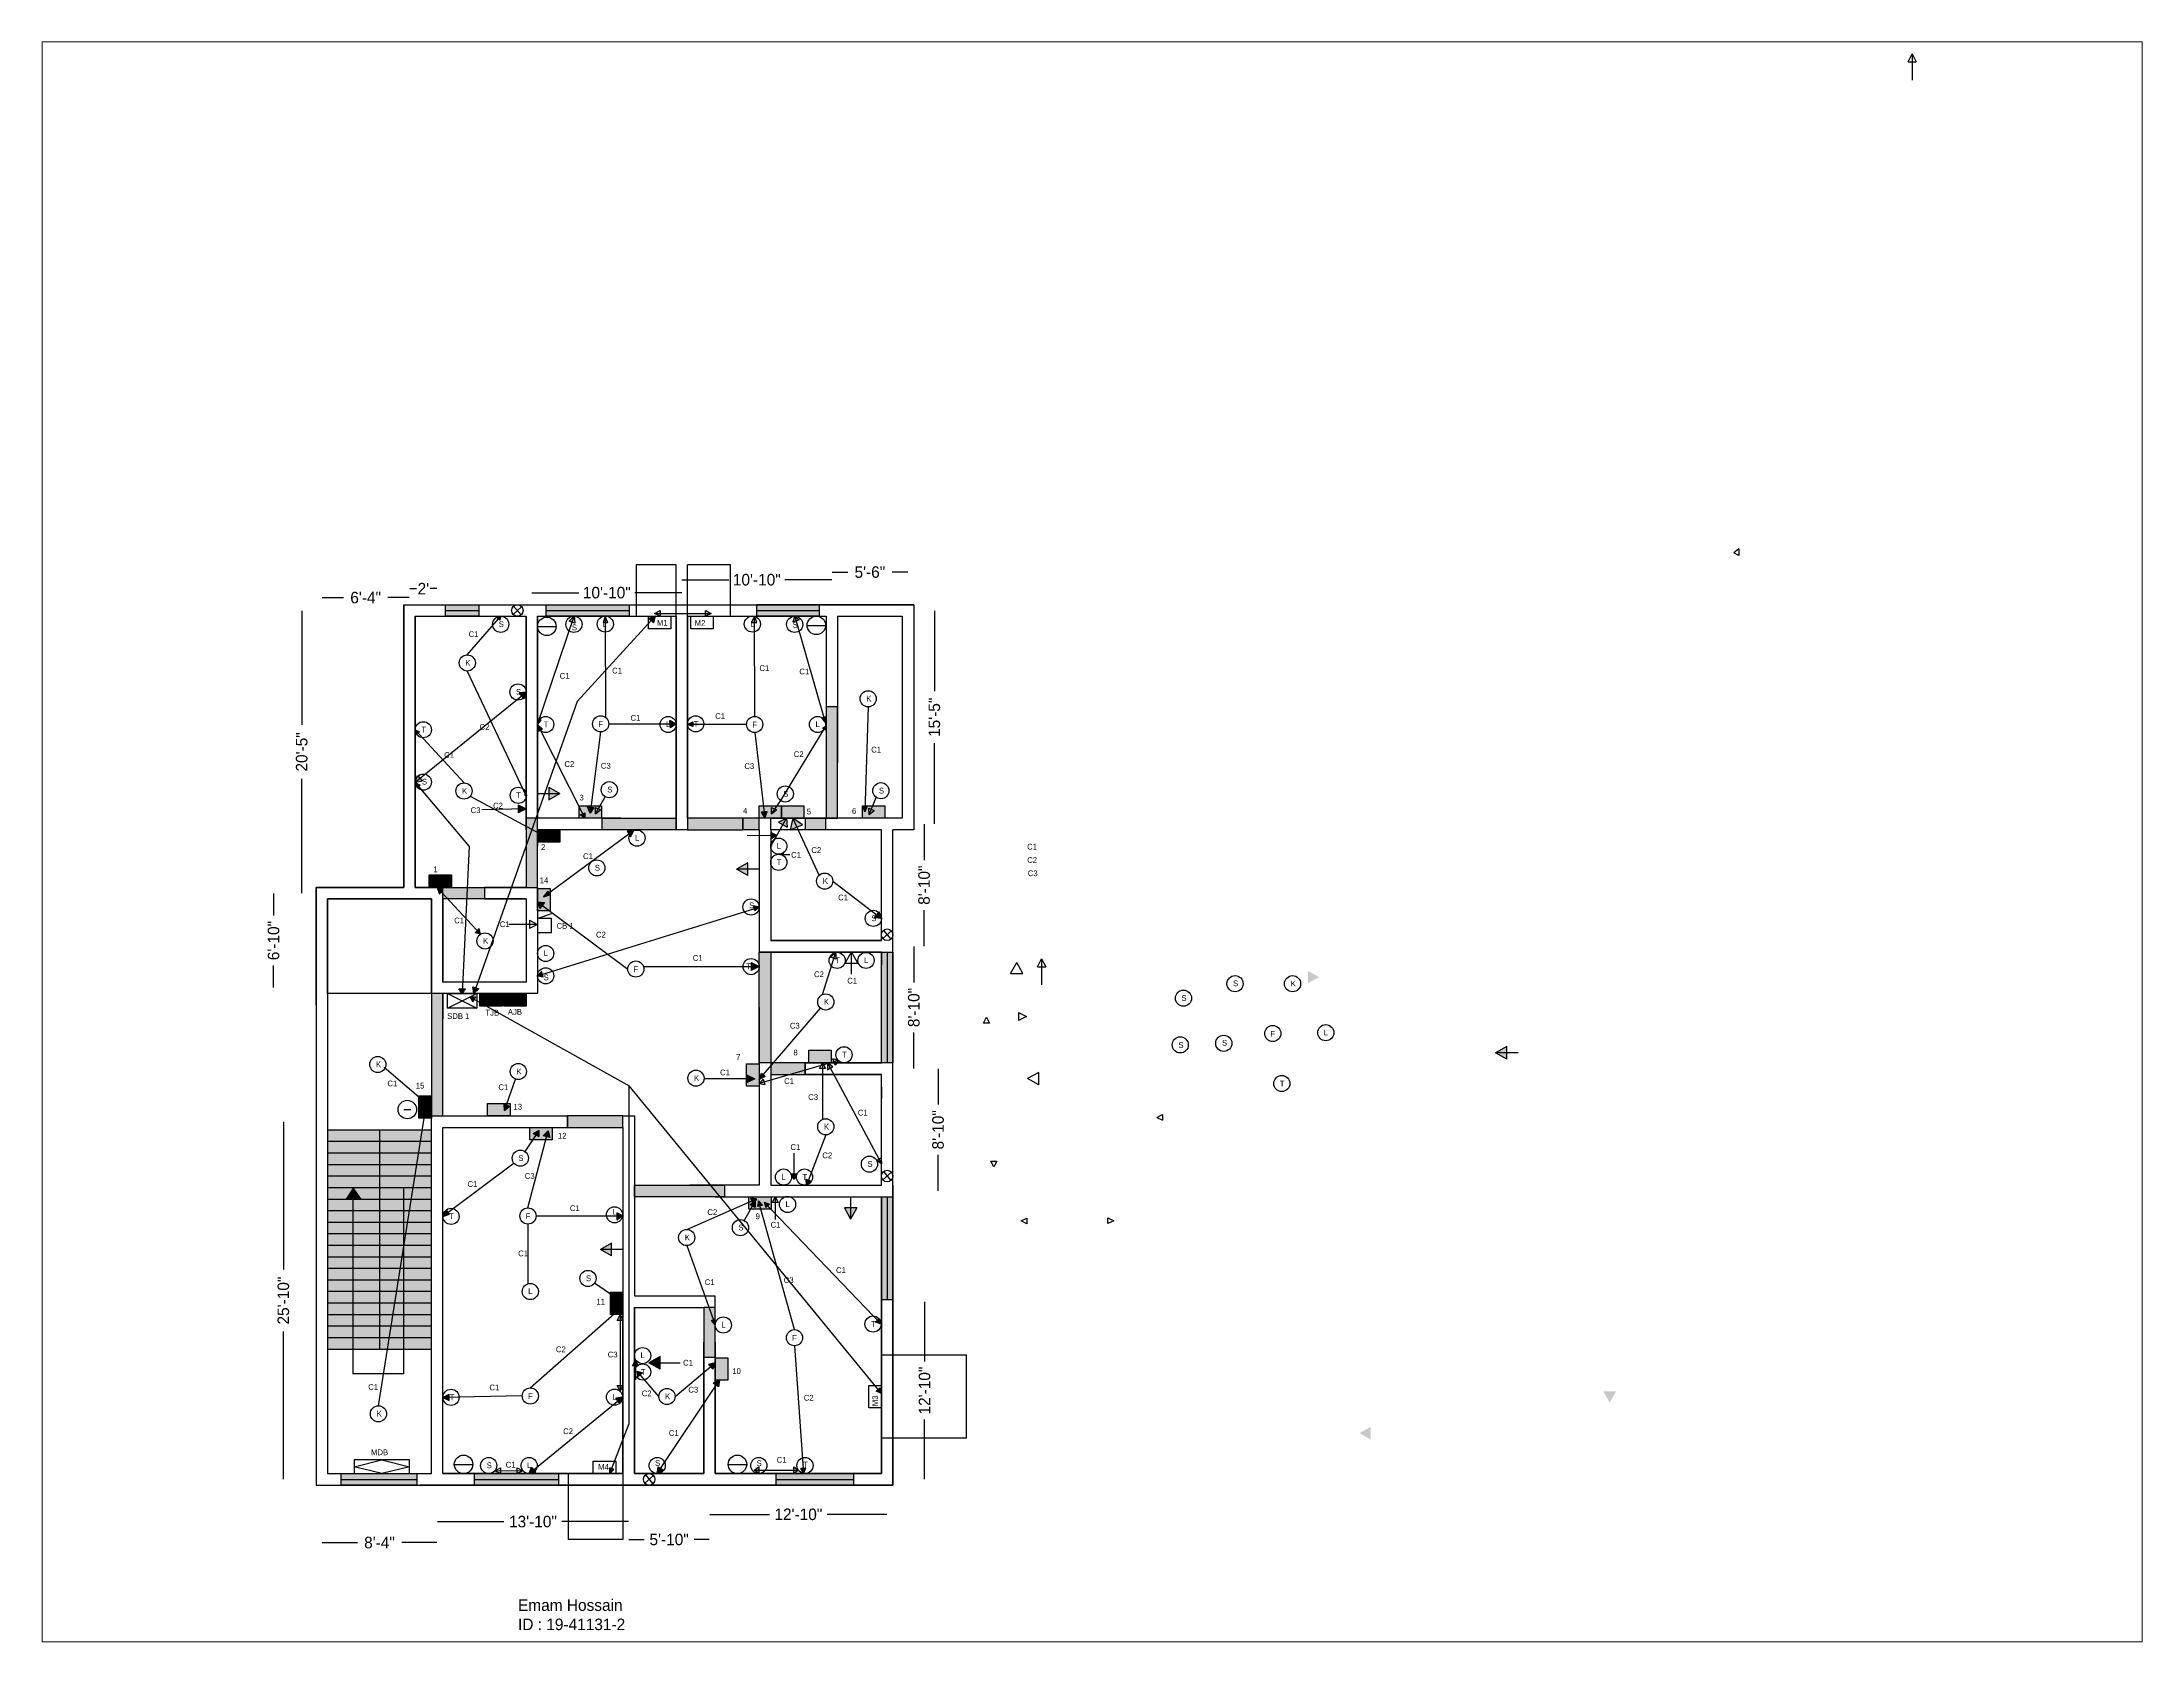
# Paper-space layout 'Layout2' of a CAD drawing. Header units: feet. Extents: x 1.05 to 9.45, y 0.8 to 7.2.
# The model-space entities are those that its viewports show. They can reach past a viewport. Long polylines and large blocks are cut down to what shows.
import ezdxf

# ---------------------------------------------------------------- set-up
doc = ezdxf.new("R2010")
doc.units = ezdxf.units.FT
doc.header["$MEASUREMENT"] = 0
doc.linetypes.add('ACAD_ISO02W100', pattern=[15, 12, -3])
doc.dimstyles.get("Standard").update_dxf_attribs({"dimtxt": 0.18, "dimasz": 0.18, "dimexe": 0.18, "dimexo": 0.0625, "dimgap": 0.09, "dimtad": 0, "dimtih": 1, "dimtoh": 1, "dimdec": 4, "dimzin": 0, "dimdsep": 46, "dimtxsty": 'Standard', "dimcen": 0.09, "dimadec": 0, "dimazin": 0, "dimtfac": 1, "dimtdec": 4, "dimtofl": 0, "dimtmove": 0, "dimatfit": 3, "dimfxl": 0, "dimtolj": 1, "dimtzin": 0, "dimarcsym": 0})

# ---------------------------------------------------------------- blocks, each defined once
blk = doc.blocks.new('*D20')
at = {"color": 0, "lineweight": -2}
for p, q in [((375.1, 576.9), (415.9, 576.9)), ((505.1, 576.9), (464.4, 576.9))]:
    blk.add_line(p, q, dxfattribs=at)
at = {"layer": 'Defpoints', "color": 0}
for p in [(505.1, 576.9), (375.1, 561.4), (505.1, 561.4)]:
    blk.add_point(p, dxfattribs=at)
at = {"color": 0, "insert": (440.1, 576.9), "char_height": 10, "attachment_point": 5}
blk.add_mtext('\\A1;10\'-10"', dxfattribs=at)
blk = doc.blocks.new('_None')
blk = doc.blocks.new('*D21')
at = {"color": 0, "lineweight": -2}
for p, q in [((505.1, 588.1), (545.9, 588.1)), ((635.1, 588.1), (594.4, 588.1))]:
    blk.add_line(p, q, dxfattribs=at)
at = {"layer": 'Defpoints', "color": 0}
for p in [(635.1, 588.1), (505.1, 561.4), (635.1, 561.4)]:
    blk.add_point(p, dxfattribs=at)
at = {"color": 0, "insert": (570.1, 588.1), "char_height": 10, "attachment_point": 5}
blk.add_mtext('\\A1;10\'-10"', dxfattribs=at)
blk = doc.blocks.new('*D22')
at = {"color": 0, "lineweight": -2}
for p, q in [((635.3, 594.7), (648.9, 594.7)), ((700.9, 594.7), (687.4, 594.7))]:
    blk.add_line(p, q, dxfattribs=at)
at = {"color": 0}
for points in [[(635.3, 594.7), (635.3, 594.7), (635.1, 594.7)], [(700.9, 594.7), (700.9, 594.7), (701.1, 594.7)]]:
    blk.add_solid(points, dxfattribs=at)
at = {"layer": 'Defpoints', "color": 0}
for p in [(701.1, 594.7), (635.1, 561.4), (701.1, 561.4)]:
    blk.add_point(p, dxfattribs=at)
at = {"color": 0, "insert": (668.1, 594.7), "char_height": 10, "attachment_point": 5}
blk.add_mtext('\\A1;5\'-6"', dxfattribs=at)
blk = doc.blocks.new('*D23')
at = {"color": 0, "lineweight": -2}
for p, q in [((269.3, 580.4), (275.2, 580.4)), ((292.9, 580.4), (287, 580.4))]:
    blk.add_line(p, q, dxfattribs=at)
at = {"color": 0}
for points in [[(269.3, 580.4), (269.3, 580.3), (269.1, 580.4)], [(292.9, 580.4), (292.9, 580.3), (293.1, 580.4)]]:
    blk.add_solid(points, dxfattribs=at)
at = {"layer": 'Defpoints', "color": 0}
for p in [(293.1, 580.4), (269.1, 316.4), (293.1, 316.4)]:
    blk.add_point(p, dxfattribs=at)
at = {"color": 0, "insert": (281.1, 580.4), "char_height": 10, "attachment_point": 5}
blk.add_mtext("\\A1;2'", dxfattribs=at)
blk = doc.blocks.new('*D24')
at = {"color": 0, "lineweight": -2}
for p, q in [((193.3, 572.6), (211.9, 572.6)), ((268.9, 572.6), (250.4, 572.6))]:
    blk.add_line(p, q, dxfattribs=at)
at = {"color": 0}
for points in [[(193.3, 572.6), (193.3, 572.6), (193.1, 572.6)], [(268.9, 572.6), (268.9, 572.6), (269.1, 572.6)]]:
    blk.add_solid(points, dxfattribs=at)
at = {"layer": 'Defpoints', "color": 0}
for p in [(269.1, 572.6), (193.1, 316.4), (269.1, 316.4)]:
    blk.add_point(p, dxfattribs=at)
at = {"color": 0, "insert": (231.1, 572.6), "char_height": 10, "attachment_point": 5}
blk.add_mtext('\\A1;6\'-4"', dxfattribs=at)
blk = doc.blocks.new('*D25')
at = {"color": 0, "lineweight": -2}
for p, q in [((724, 561.3), (724, 491.5)), ((724, 376.6), (724, 446.4))]:
    blk.add_line(p, q, dxfattribs=at)
at = {"color": 0}
for points in [[(723.9, 561.3), (724, 561.3), (724, 561.4)], [(723.9, 376.6), (724, 376.6), (724, 376.4)]]:
    blk.add_solid(points, dxfattribs=at)
at = {"layer": 'Defpoints', "color": 0}
for p in [(701.1, 561.4), (701.1, 376.4), (724, 376.4)]:
    blk.add_point(p, dxfattribs=at)
at = {"color": 0, "insert": (724, 468.9), "char_height": 10, "attachment_point": 5, "rotation": 90}
blk.add_mtext('\\A1;15\'-5"', dxfattribs=at)
blk = doc.blocks.new('*D26')
at = {"color": 0, "lineweight": -2}
for p, q in [((715.1, 376.3), (715.1, 345.2)), ((715.1, 270.6), (715.1, 301.7))]:
    blk.add_line(p, q, dxfattribs=at)
at = {"color": 0}
for points in [[(715, 376.3), (715.1, 376.3), (715.1, 376.4)], [(715, 270.6), (715.1, 270.6), (715.1, 270.4)]]:
    blk.add_solid(points, dxfattribs=at)
at = {"layer": 'Defpoints', "color": 0}
for p in [(683.1, 376.4), (683.1, 270.4), (715.1, 270.4)]:
    blk.add_point(p, dxfattribs=at)
at = {"color": 0, "insert": (715.1, 323.4), "char_height": 10, "attachment_point": 5, "rotation": 90}
blk.add_mtext('\\A1;8\'-10"', dxfattribs=at)
blk = doc.blocks.new('*D27')
at = {"color": 0, "lineweight": -2}
for p, q in [((706.2, 270.3), (706.2, 239.2)), ((706.2, 164.6), (706.2, 195.7))]:
    blk.add_line(p, q, dxfattribs=at)
at = {"color": 0}
for points in [[(706.1, 270.3), (706.2, 270.3), (706.2, 270.4)], [(706.1, 164.6), (706.2, 164.6), (706.2, 164.4)]]:
    blk.add_solid(points, dxfattribs=at)
at = {"layer": 'Defpoints', "color": 0}
for p in [(683.1, 270.4), (683.1, 164.4), (706.2, 164.4)]:
    blk.add_point(p, dxfattribs=at)
at = {"color": 0, "insert": (706.2, 217.4), "char_height": 10, "attachment_point": 5, "rotation": 90}
blk.add_mtext('\\A1;8\'-10"', dxfattribs=at)
blk = doc.blocks.new('*D28')
at = {"color": 0, "lineweight": -2}
for p, q in [((727.2, 164.3), (727.2, 133.2)), ((727.2, 58.6), (727.2, 89.7))]:
    blk.add_line(p, q, dxfattribs=at)
at = {"color": 0}
for points in [[(727.2, 164.3), (727.2, 164.3), (727.2, 164.4)], [(727.2, 58.6), (727.2, 58.6), (727.2, 58.4)]]:
    blk.add_solid(points, dxfattribs=at)
at = {"layer": 'Defpoints', "color": 0}
for p in [(683.1, 164.4), (683.1, 58.4), (727.2, 58.4)]:
    blk.add_point(p, dxfattribs=at)
at = {"color": 0, "insert": (727.2, 111.4), "char_height": 10, "attachment_point": 5, "rotation": 90}
blk.add_mtext('\\A1;8\'-10"', dxfattribs=at)
blk = doc.blocks.new('*D29')
at = {"color": 0, "lineweight": -2}
for p, q in [((715.5, -37.7), (715.5, -89.5)), ((715.5, -191.4), (715.5, -139.6))]:
    blk.add_line(p, q, dxfattribs=at)
at = {"color": 0}
for points in [[(715.5, -37.7), (715.6, -37.7), (715.5, -37.6)], [(715.5, -191.4), (715.6, -191.4), (715.5, -191.6)]]:
    blk.add_solid(points, dxfattribs=at)
at = {"layer": 'Defpoints', "color": 0}
for p in [(529.1, -37.6), (715.5, -37.6), (529.1, -191.6)]:
    blk.add_point(p, dxfattribs=at)
at = {"color": 0, "insert": (715.5, -114.6), "char_height": 10, "attachment_point": 5, "rotation": 90}
blk.add_mtext('\\A1;12\'-10"', dxfattribs=at)
blk = doc.blocks.new('*D30')
at = {"color": 0, "lineweight": -2}
for p, q in [((529.3, -221.9), (581, -221.9)), ((682.9, -221.9), (631.2, -221.9))]:
    blk.add_line(p, q, dxfattribs=at)
at = {"color": 0}
for points in [[(529.3, -221.8), (529.3, -221.9), (529.1, -221.9)], [(682.9, -221.8), (682.9, -221.9), (683.1, -221.9)]]:
    blk.add_solid(points, dxfattribs=at)
at = {"layer": 'Defpoints', "color": 0}
for p in [(529.1, -191.6), (683.1, -191.6), (683.1, -221.9)]:
    blk.add_point(p, dxfattribs=at)
at = {"color": 0, "insert": (606.1, -221.9), "char_height": 10, "attachment_point": 5}
blk.add_mtext('\\A1;12\'-10"', dxfattribs=at)
blk = doc.blocks.new('*D31')
at = {"color": 0, "lineweight": -2}
for p, q in [((459.3, -243.7), (472.4, -243.7)), ((528.9, -243.7), (515.9, -243.7))]:
    blk.add_line(p, q, dxfattribs=at)
at = {"color": 0}
for points in [[(459.3, -243.7), (459.3, -243.7), (459.1, -243.7)], [(528.9, -243.7), (528.9, -243.7), (529.1, -243.7)]]:
    blk.add_solid(points, dxfattribs=at)
at = {"layer": 'Defpoints', "color": 0}
for p in [(459.1, -191.6), (529.1, -191.6), (459.1, -243.7)]:
    blk.add_point(p, dxfattribs=at)
at = {"color": 0, "insert": (494.1, -243.7), "char_height": 10, "attachment_point": 5}
blk.add_mtext('\\A1;5\'-10"', dxfattribs=at)
blk = doc.blocks.new('*D32')
at = {"color": 0, "lineweight": -2}
for p, q in [((293.3, -228.2), (351, -228.2)), ((458.9, -228.2), (401.2, -228.2))]:
    blk.add_line(p, q, dxfattribs=at)
at = {"color": 0}
for points in [[(293.3, -228.2), (293.3, -228.3), (293.1, -228.2)], [(458.9, -228.2), (458.9, -228.3), (459.1, -228.2)]]:
    blk.add_solid(points, dxfattribs=at)
at = {"layer": 'Defpoints', "color": 0}
for p in [(293.1, -191.6), (459.1, -191.6), (459.1, -228.2)]:
    blk.add_point(p, dxfattribs=at)
at = {"color": 0, "insert": (376.1, -228.2), "char_height": 10, "attachment_point": 5}
blk.add_mtext('\\A1;13\'-10"', dxfattribs=at)
blk = doc.blocks.new('*D33')
at = {"color": 0, "lineweight": -2}
for p, q in [((193.3, -246.4), (223.9, -246.4)), ((292.9, -246.4), (262.4, -246.4))]:
    blk.add_line(p, q, dxfattribs=at)
at = {"color": 0}
for points in [[(193.3, -246.4), (193.3, -246.5), (193.1, -246.4)], [(292.9, -246.4), (292.9, -246.5), (293.1, -246.4)]]:
    blk.add_solid(points, dxfattribs=at)
at = {"layer": 'Defpoints', "color": 0}
for p in [(193.1, -191.6), (293.1, -191.6), (293.1, -246.4)]:
    blk.add_point(p, dxfattribs=at)
at = {"color": 0, "insert": (243.1, -246.4), "char_height": 10, "attachment_point": 5}
blk.add_mtext('\\A1;8\'-4"', dxfattribs=at)
blk = doc.blocks.new('*D34')
at = {"color": 0, "lineweight": -2}
for p, q in [((159.8, 118.3), (159.8, -9.8)), ((159.8, -191.4), (159.8, -63.3))]:
    blk.add_line(p, q, dxfattribs=at)
at = {"color": 0}
for points in [[(159.8, 118.3), (159.8, 118.3), (159.8, 118.4)], [(159.8, -191.4), (159.8, -191.4), (159.8, -191.6)]]:
    blk.add_solid(points, dxfattribs=at)
at = {"layer": 'Defpoints', "color": 0}
for p in [(293.1, 118.4), (159.8, -191.6), (293.1, -191.6)]:
    blk.add_point(p, dxfattribs=at)
at = {"color": 0, "insert": (159.8, -36.6), "char_height": 10, "attachment_point": 5, "rotation": 90}
blk.add_mtext('\\A1;25\'-10"', dxfattribs=at)
blk = doc.blocks.new('_Open')
at = {"color": 0, "linetype": 'ByBlock', "lineweight": -2}
for p, q in [((-1, 0), (0, 0)), ((-1, 0), (0, 0)), ((0, 0), (-1, 0))]:
    blk.add_line(p, q, dxfattribs=at)
blk = doc.blocks.new('*D35')
at = {"color": 0, "lineweight": -2}
for p, q in [((175.7, 561.3), (175.7, 462.4)), ((175.7, 316.6), (175.7, 415.5))]:
    blk.add_line(p, q, dxfattribs=at)
at = {"color": 0}
blk.add_solid([(175.6, 561.3), (175.7, 561.3), (175.7, 561.4)], dxfattribs=at)
at = {"layer": 'Defpoints', "color": 0}
for p in [(269.1, 561.4), (175.7, 316.4), (269.1, 316.4)]:
    blk.add_point(p, dxfattribs=at)
at = {"color": 0, "lineweight": -2, "xscale": 0.18, "yscale": 0.18, "zscale": 0.18, "rotation": 270}
blk.add_blockref('_Open', (175.7, 316.4), dxfattribs=at)
at = {"color": 0, "insert": (175.7, 438.9), "char_height": 10, "attachment_point": 5, "rotation": 90}
blk.add_mtext('\\A1;20\'-5"', dxfattribs=at)
blk = doc.blocks.new('*D36')
at = {"color": 0, "lineweight": -2}
for p, q in [((151.3, 316.3), (151.3, 297.2)), ((151.3, 234.6), (151.3, 253.7))]:
    blk.add_line(p, q, dxfattribs=at)
at = {"color": 0}
for points in [[(151.2, 316.3), (151.3, 316.3), (151.3, 316.4)], [(151.2, 234.6), (151.3, 234.6), (151.3, 234.4)]]:
    blk.add_solid(points, dxfattribs=at)
at = {"layer": 'Defpoints', "color": 0}
for p in [(293.1, 316.4), (151.3, 234.4), (293.1, 234.4)]:
    blk.add_point(p, dxfattribs=at)
at = {"color": 0, "insert": (151.3, 275.4), "char_height": 10, "attachment_point": 5, "rotation": 90}
blk.add_mtext('\\A1;6\'-10"', dxfattribs=at)

msp = doc.modelspace()

# ---------------------------------------------------------------- hatches: boundary and pattern name
at = {"linetype": 'ACAD_ISO02W100'}
h = msp.add_hatch(color=70, dxfattribs=at)
h.paths.add_polyline_path([(329.29044, 561.44832), (329.29044, 566.44832), (300.24991, 566.44832), (300.24991, 561.44832)])
h.paths.add_polyline_path([(329.29044, 556.44832), (329.29044, 561.44832), (300.24991, 561.44832), (300.24991, 556.44832)])
h.paths.add_polyline_path([(459.39407, 561.44832), (459.39407, 566.44832), (387.43658, 566.44832), (387.43658, 561.44832)])
h.paths.add_polyline_path([(387.43658, 561.44832), (387.43658, 556.44832), (411.50221, 556.44832, -0.0076048098), (411.71513, 556.44832), (436.88185, 556.44832, -0.1370774224), (440.64923, 556.44832), (459.39407, 556.44832), (459.39407, 561.44832)])
h.paths.add_polyline_path([(624.25099, 561.44832), (624.25099, 566.44832), (570.12527, 566.44832), (570.12527, 561.44832)])
h.paths.add_polyline_path([(570.12527, 561.44832), (570.12527, 556.44832), (620.28316, 556.44832, -0.0899708108), (623.13911, 556.44832), (624.25099, 556.44832), (624.25099, 561.44832)])
h.paths.add_polyline_path([(678.12527, -36.01065), (683.12527, -36.01065), (683.12527, 53.44832), (678.12527, 53.44832)])
h.paths.add_polyline_path([(688.12527, 53.44832), (683.12527, 53.44832), (683.12527, -36.01065), (688.12527, -36.01065)])
h.paths.add_polyline_path([(678.12527, 169.44832), (683.12527, 169.44832), (683.12527, 265.44832), (678.12527, 265.44832)])
h.paths.add_polyline_path([(688.12527, 265.44832), (683.12527, 265.44832), (683.12527, 169.44832), (688.12527, 169.44832)])
h.paths.add_polyline_path([(653.82318, -191.55168), (653.82318, -186.55168), (611.84575, -186.55168, -0.0001939778), (611.84032, -186.55168), (586.79489, -186.55168), (586.79489, -191.55168)])
h.paths.add_polyline_path([(653.82318, -196.55168), (653.82318, -191.55168), (586.79489, -191.55168), (586.79489, -196.55168)])
h.paths.add_polyline_path([(398.12426, -191.55168), (398.12426, -186.55168), (372.76938, -186.55168, -0.0002738731), (372.76171, -186.55168), (325.54055, -186.55168), (325.54055, -191.55168)])
h.paths.add_polyline_path([(325.54055, -191.55168), (325.54055, -196.55168), (398.12426, -196.55168), (398.12426, -191.55168)])
h.paths.add_polyline_path([(275.58287, -191.55168), (275.58287, -186.55168), (209.78864, -186.55168), (209.78864, -191.55168)])
h.paths.add_polyline_path([(209.78864, -191.55168), (209.78864, -196.55168), (275.58287, -196.55168), (275.58287, -191.55168)])
h = msp.add_hatch(color=3, dxfattribs=at)
h.paths.add_polyline_path([(314.93997, 233.53641), (311.85053, 233.52521), (314.74518, 229.44832)])
h.paths.add_polyline_path([(317.61019, 233.54609), (314.93997, 233.53641), (314.74518, 229.44832)])
h.paths.add_polyline_path([(326.76347, 234.4549), (323.98124, 235.36227), (324.99376, 229.44832)])
h.paths.add_polyline_path([(329.29821, 233.62824), (326.76347, 234.4549), (324.99376, 229.44832)])
h.paths.add_polyline_path([(482.12559, 556.44832), (476.46107, 554.47015), (478.55284, 552.54988)])
h.paths.add_polyline_path([(482.12559, 556.44832), (478.55284, 552.54988), (480.63806, 550.63564)])
h.paths.add_polyline_path([(276.45214, 417.96527, 0.0493272729), (275.52183, 416.94897), (274.14399, 412.76293), (278.14637, 416.01783)])
h.paths.add_polyline_path([(276.45214, 417.96527), (276.01989, 418.46214), (275.52183, 416.94897, -0.0493272729)])
h.paths.add_polyline_path([(278.14637, 416.01783), (274.14399, 412.76293), (280.02343, 413.86024)])
h.paths.add_polyline_path([(274.13257, 412.43397, 0.0001711365), (274.13279, 412.42918), (277.14875, 408.85033), (278.47566, 409.97352)])
h.paths.add_polyline_path([(274.13279, 412.42918), (275.5078, 408.57697, 0.030440973), (276.05651, 407.92577), (277.14875, 408.85033)])
h.paths.add_polyline_path([(275.5078, 408.57697), (275.81362, 407.72017), (276.05651, 407.92577, -0.030440973)])
at = {"linetype": 'ACAD_ISO02W100', "true_color": 0x000000}
h = msp.add_hatch(color=18, dxfattribs=at)
h.paths.add_polyline_path([(348.12218, 556.44832), (345.07697, 555.13362), (346.15467, 554.17601)])
h.paths.add_polyline_path([(348.14972, 556.44832), (348.12218, 556.44832), (346.15467, 554.17601), (347.34618, 553.11727)])
h = msp.add_hatch(color=18, dxfattribs=at)
h.paths.add_polyline_path([(411.71513, 556.44832), (407.39091, 552.28886), (409.99375, 551.34019)])
h.paths.add_polyline_path([(411.71513, 556.44832), (409.99375, 551.34019), (412.3487, 550.48187)])
h.paths.add_polyline_path([(438.76592, 556.44832), (436.83495, 550.78646), (438.77406, 550.78646)])
h.paths.add_polyline_path([(438.76592, 556.44832), (438.77406, 550.78646), (440.7517, 550.78646)])
h = msp.add_hatch(color=18, dxfattribs=at)
h.paths.add_polyline_path([(482.12559, 556.44832), (476.46107, 554.47015), (478.55284, 552.54988)])
h.paths.add_polyline_path([(482.12559, 556.44832), (478.55284, 552.54988), (480.63806, 550.63564)])
at = {"linetype": 'ACAD_ISO02W100'}
h = msp.add_hatch(color=3, dxfattribs=at)
h.paths.add_polyline_path([(486.32813, 561.44832), (481.32813, 558.94832), (486.32813, 558.94832)])
h.paths.add_polyline_path([(486.32813, 558.94832), (481.32813, 558.94832), (486.32813, 556.44832), (486.32813, 556.44832)])
h.paths.add_polyline_path([(525.65582, 561.44832), (525.65582, 558.94832), (530.65582, 558.94832)])
h.paths.add_polyline_path([(530.65582, 558.94832), (525.65582, 558.94832), (525.65582, 556.44832)])
at = {"linetype": 'ACAD_ISO02W100', "true_color": 0x000000}
h = msp.add_hatch(color=18, dxfattribs=at)
h.paths.add_polyline_path([(568.14923, 556.44832), (565.56694, 551.03244), (568.15649, 551.03244)])
h.paths.add_polyline_path([(568.14923, 556.44832), (568.15649, 551.03244), (570.1581, 551.03244)])
h.paths.add_polyline_path([(602.92456, 556.40556), (601.22851, 551.702), (604.06027, 552.48292)])
h.paths.add_polyline_path([(602.92456, 556.40556), (604.06027, 552.48292), (606.79173, 553.23618)])
at = {"true_color": 0x000000}
h = msp.add_hatch(color=18, dxfattribs=at)
h.paths.add_polyline_path([(276.45214, 417.96527, 0.0493272729), (275.52183, 416.94897), (274.14399, 412.76293), (278.14637, 416.01783)])
h.paths.add_polyline_path([(278.14637, 416.01783), (274.14399, 412.76293), (280.02343, 413.86024)])
h.paths.add_polyline_path([(276.01989, 418.46214), (275.52183, 416.94897, -0.0493272729), (276.45214, 417.96527)])
h.paths.add_polyline_path([(369.11637, 487.19716, -0.067514951), (367.93466, 485.73262), (368.51498, 485.04137)])
h.paths.add_polyline_path([(369.11637, 487.19716), (370.12527, 490.81371), (370.12527, 490.81912), (366.28578, 487.69667), (367.93466, 485.73262, 0.067514951)])
h.paths.add_polyline_path([(370.12527, 490.81912), (364.15364, 490.23638), (366.28578, 487.69667)])
h = msp.add_hatch(color=104)
h.paths.add_polyline_path([(288.12527, 123.44832), (298.12527, 123.44832), (298.12527, 229.44832), (288.12527, 229.44832)])
h.paths.add_polyline_path([(454.12527, 113.44832), (454.12527, 123.44832), (406.12527, 123.44832), (406.12527, 113.44832)])
h.paths.add_polyline_path([(298.12527, 321.44832), (298.12527, 311.44832), (334.12527, 311.44832), (334.12527, 321.44832)])
h.paths.add_polyline_path([(370.12527, 321.44832), (380.12527, 321.44832), (380.12527, 381.44832), (370.12527, 381.44832)])
h.paths.add_polyline_path([(500.12527, 371.44832), (500.12527, 381.44832), (435.9744, 381.44832), (435.9744, 371.44832)])
h.paths.add_polyline_path([(558.12527, 371.44832), (558.12527, 381.44832), (510.12527, 381.44832), (510.12527, 371.44832)])
h.paths.add_polyline_path([(572.12527, 371.44832), (572.12527, 381.44832), (558.12527, 381.44832), (558.12527, 371.44832)])
h.paths.add_polyline_path([(612.12527, 381.44832), (612.12527, 371.44832), (629.70635, 371.44832), (629.70635, 381.44832)])
h.paths.add_polyline_path([(630.12528, 381.44832), (640.12528, 381.44832), (640.12528, 429.44832), (640.12527, 429.44832), (640.12527, 477.8754), (630.12528, 477.8754)])
h.paths.add_polyline_path([(582.12527, 265.44832), (572.12527, 265.44832), (572.12527, 169.44832), (582.12527, 169.44832)])
h.paths.add_polyline_path([(582.12527, 169.44832), (582.12527, 159.44832), (612.12527, 159.44832), (612.12527, 169.44832)])
h.paths.add_polyline_path([(542.12527, 53.44832), (542.12527, 63.44832), (464.12527, 63.44832), (464.12527, 53.44832)])
h.paths.add_polyline_path([(534.12527, -42.55168), (524.12527, -42.55168), (524.12527, -72.55168), (524.12527, -85.70534), (534.12527, -85.70534), (534.12527, -72.55168)])
at = {"linetype": 'ACAD_ISO02W100'}
h = msp.add_hatch(color=3, dxfattribs=at)
h.paths.add_polyline_path([(370.12527, 490.81912), (364.15364, 490.23638), (366.28578, 487.69667)])
h.paths.add_polyline_path([(370.12527, 490.81371), (370.12527, 490.81912), (366.28578, 487.69667), (367.93466, 485.73262, 0.067514951), (369.11637, 487.19716)])
h.paths.add_polyline_path([(369.11637, 487.19716, -0.067514951), (367.93466, 485.73262), (368.51498, 485.04137)])
at = {"linetype": 'ACAD_ISO02W100', "true_color": 0x000000}
h = msp.add_hatch(color=18, dxfattribs=at)
h.paths.add_polyline_path([(274.12528, 458.11493), (274.12528, 458.11493), (275.61125, 454.29369), (276.71714, 455.28419)])
h.paths.add_polyline_path([(277.76034, 456.21853), (274.12528, 458.11493), (274.12528, 458.11493), (276.71714, 455.28419)])
h = msp.add_hatch(color=18, dxfattribs=at)
h.paths.add_polyline_path([(381.48846, 466.857), (380.12527, 467.17272), (380.12527, 462.70655), (380.12527, 462.70654), (380.12528, 462.70654, -0.1600159581)])
h.paths.add_polyline_path([(381.52136, 466.84938), (381.48846, 466.857, 0.1600159581), (380.12528, 462.70654)])
h.paths.add_polyline_path([(383.17259, 466.46694), (381.52136, 466.84938), (380.12528, 462.70654), (380.12528, 462.70653)])
h = msp.add_hatch(color=18, dxfattribs=at)
h.paths.add_polyline_path([(380.37324, 460.85991), (380.92379, 456.75991), (382.44723, 457.49925, -0.1439627943)])
h.paths.add_polyline_path([(380.12528, 462.70653), (380.37324, 460.85991, 0.1439627943), (382.44723, 457.49925), (382.69599, 457.61997)])
h.paths.add_polyline_path([(380.12528, 462.70653), (382.69599, 457.61997), (384.4866, 458.48897)])
h = msp.add_hatch(color=18, dxfattribs=at)
h.paths.add_polyline_path([(494.84942, 466.06405), (495.04701, 463.20654), (500.12527, 463.20654)])
h.paths.add_polyline_path([(500.12527, 463.20654), (495.04701, 463.20654), (495.29292, 459.65008)])
h.paths.add_polyline_path([(514.64461, 462.70653), (510.14315, 462.70653), (514.64461, 460.80409)])
h.paths.add_polyline_path([(514.64461, 464.88298), (510.14315, 462.70653), (514.64461, 462.70653)])
h = msp.add_hatch(color=18, dxfattribs=at)
h.paths.add_polyline_path([(628.19345, 469.12935), (626.48812, 468.63464, -0.1841023049), (629.4894, 464.65328)])
h.paths.add_polyline_path([(629.93189, 469.63366), (628.19345, 469.12935), (629.4894, 464.65328)])
h.paths.add_polyline_path([(626.48812, 468.63464), (626.45034, 468.62368), (629.4894, 464.65328, 0.1841023049)])
h = msp.add_hatch(color=18, dxfattribs=at)
h.paths.add_polyline_path([(630.12527, 461.58012), (630.12527, 461.58018), (629.32336, 460.25805, -0.0653448931), (628.4694, 458.64871), (629.79555, 457.70242)])
h.paths.add_polyline_path([(629.32336, 460.25805, 0.0369568098), (629.61237, 461.25019), (627.09413, 459.63004), (628.38414, 458.70955)])
h.paths.add_polyline_path([(630.12527, 461.58018), (629.61237, 461.25019, -0.0369568098), (629.32336, 460.25805)], flags=17)
h.paths.add_polyline_path([(629.32336, 460.25805), (628.38414, 458.70955), (628.4694, 458.64871, 0.0653448931)])
h = msp.add_hatch(color=18, dxfattribs=at)
h.paths.add_polyline_path([(317.61019, 233.54609), (314.93997, 233.53641), (314.74518, 229.44832)])
h.paths.add_polyline_path([(314.93997, 233.53641), (311.85053, 233.52521), (314.74518, 229.44832)])
h.paths.add_polyline_path([(278.47566, 409.97352), (274.13257, 412.43397, 0.0001711365), (274.13279, 412.42918), (277.14875, 408.85033)])
h.paths.add_polyline_path([(274.13279, 412.42918), (275.5078, 408.57697, 0.030440973), (276.05651, 407.92577), (277.14875, 408.85033)])
h.paths.add_polyline_path([(275.5078, 408.57697), (275.81362, 407.72017), (276.05651, 407.92577, -0.030440973)])
h = msp.add_hatch(color=18, dxfattribs=at)
h.paths.add_polyline_path([(369.95896, 402.3139), (369.42465, 402.07594), (370.12527, 400.58542)])
h.paths.add_polyline_path([(369.42465, 402.07594), (368.85845, 401.82378), (370.12527, 400.58542)])
at = {"true_color": 0x000000}
h = msp.add_hatch(color=18, dxfattribs=at)
h.paths.add_polyline_path([(444.21749, 13.05434), (434.52785, 7.63366), (444.21749, 7.63366)])
h.paths.add_polyline_path([(444.21749, 7.63366), (434.52785, 7.63366), (444.21749, 2.21299)])
h.paths.add_polyline_path([(562.25495, 342.6364), (552.56531, 337.21573), (562.25495, 337.21573)])
h.paths.add_polyline_path([(562.25495, 337.21573), (552.56531, 337.21573), (562.25495, 331.79505)])
h.paths.add_polyline_path([(389.81491, 408.3453), (389.81491, 402.92462), (399.50454, 402.92462)])
h.paths.add_polyline_path([(399.50454, 402.92462), (389.81491, 402.92462), (389.81491, 397.50395)])
h.paths.add_polyline_path([(651.38586, 43.77323), (645.96519, 43.77323), (651.38586, 34.0836)])
h.paths.add_polyline_path([(656.80654, 43.77323), (651.38586, 43.77323), (651.38586, 34.0836)])
at = {"linetype": 'ACAD_ISO02W100'}
h = msp.add_hatch(color=253, dxfattribs=at)
h.paths.add_polyline_path([(435.50454, 392.28967), (416.12527, 392.28967), (416.12527, 381.44832), (435.50454, 381.44832)])
h.paths.add_polyline_path([(399.50454, 371.44832), (380.12527, 371.44832), (380.12527, 360.55334), (399.50454, 360.55334)])
h.paths.add_polyline_path([(591.50454, 392.28967), (572.12527, 392.28967), (572.12527, 381.44832), (591.50454, 381.44832)])
h.paths.add_polyline_path([(610.88381, 392.28967), (591.50454, 392.28967), (591.50454, 381.44832), (610.88381, 381.44832)])
h.paths.add_polyline_path([(681.0175, 392.28967), (661.63823, 392.28967), (661.63823, 381.44832), (681.0175, 381.44832)])
h.paths.add_polyline_path([(390.96663, 320.45448), (380.12528, 320.45448), (380.12528, 301.07521), (390.96663, 301.07521)])
h.paths.add_polyline_path([(572.12527, 168.57804), (561.29548, 168.57804), (561.29548, 149.19877), (572.12527, 149.19877)])
h.paths.add_polyline_path([(634.48474, 180.28967), (615.10547, 180.28967), (615.10547, 169.44832), (634.48474, 169.44832)])
h.paths.add_polyline_path([(356.20923, 134.28967), (336.82996, 134.28967), (336.82996, 123.44832), (356.20923, 123.44832)])
h.paths.add_polyline_path([(392.85251, 113.44832), (373.47324, 113.44832), (373.47324, 102.7024), (392.85251, 102.7024)])
h.paths.add_polyline_path([(544.96663, -86.09066), (534.12528, -86.09066), (534.12528, -105.46993), (544.96663, -105.46993)])
h.paths.add_polyline_path([(582.63604, 53.44832), (563.25677, 53.44832), (563.25677, 42.53743), (582.63604, 42.53743)])
at = {"linetype": 'ACAD_ISO02W100', "true_color": 0x000000}
h = msp.add_hatch(color=18, dxfattribs=at)
h.paths.add_polyline_path([(363.16666, 393.14367), (363.16666, 389.45378), (370.12527, 389.62297), (370.12527, 389.66436)])
h.paths.add_polyline_path([(370.12527, 389.62297), (363.16666, 389.45378), (363.16666, 386.14367)])
h = msp.add_hatch(color=18, dxfattribs=at)
h.paths.add_polyline_path([(419.17127, 385.44793), (417.00075, 384.47671), (421.19264, 381.44832)])
h.paths.add_polyline_path([(420.93588, 386.23752), (419.17127, 385.44793), (421.19264, 381.44832)])
h.paths.add_polyline_path([(426.33395, 390.93518), (423.47732, 391.23333), (425.66457, 385.75326)])
h.paths.add_polyline_path([(428.9701, 390.66004), (426.33395, 390.93518), (425.66457, 385.75326)])
at = {"true_color": 0x000000}
h = msp.add_hatch(color=18, dxfattribs=at)
h.paths.add_polyline_path([(432.80334, 389.56181), (430.23261, 390.79598), (430.32237, 385.20653)])
h.paths.add_polyline_path([(432.80334, 389.56181), (430.32237, 385.20653), (434.74007, 388.63201)])
h.paths.add_polyline_path([(585.72586, 389.37477), (582.76554, 390.79598), (582.85529, 385.20653)])
h.paths.add_polyline_path([(669.30891, 389.31499), (667.26554, 390.29598), (667.35529, 384.70653)])
h.paths.add_polyline_path([(669.30891, 389.31499), (667.35529, 384.70653), (671.773, 388.13201)])
h.paths.add_polyline_path([(587.273, 388.63201), (585.72586, 389.37477), (582.85529, 385.20653)])
at = {"linetype": 'ACAD_ISO02W100', "true_color": 0x000000}
h = msp.add_hatch(color=18, dxfattribs=at)
h.paths.add_polyline_path([(576.4781, 386.87266), (574.08151, 386.61896), (577.12527, 381.44832)])
h.paths.add_polyline_path([(579.01898, 387.14164), (576.4781, 386.87266), (577.12527, 381.44832)])
h = msp.add_hatch(color=18, dxfattribs=at)
h.paths.add_polyline_path([(663.99072, 391.78892), (661.97797, 391.78892), (663.84159, 386.869)])
h.paths.add_polyline_path([(665.72309, 391.78892), (663.99072, 391.78892), (663.84159, 386.869)])
at = {"linetype": 'ACAD_ISO02W100'}
for color, points in [(253, [(399.50454, 371.44832), (380.12527, 371.44832), (380.12527, 369.14037), (382.18739, 368.03463), (383.39605, 370.10229), (386.07712, 365.9489), (380.96816, 365.9489), (382.18739, 368.03463), (380.12527, 369.14037), (380.12527, 360.55334), (399.50454, 360.55334)]), (92, [(349.47125, 229.44832), (330.09198, 229.44832), (330.09198, 218.49781), (349.47125, 218.49781)]), (130, [(370.16051, 229.4395), (350.78124, 229.44832), (350.78124, 218.59815), (370.16051, 218.59815)])]:
    msp.add_hatch(color=color, dxfattribs=at).paths.add_polyline_path(points)
at = {"linetype": 'ACAD_ISO02W100', "true_color": 0x000000}
h = msp.add_hatch(color=18, dxfattribs=at)
h.paths.add_polyline_path([(382.18739, 368.03463), (380.96816, 365.9489), (386.07712, 365.9489)])
h.paths.add_polyline_path([(383.39605, 370.10229), (382.18739, 368.03463), (386.07712, 365.9489)])
h = msp.add_hatch(color=18, dxfattribs=at)
h.paths.add_polyline_path([(463.64671, 370.6982), (457.66166, 370.27487), (459.37825, 367.54783), (460.83407, 368.62231, -0.1268574992)])
h.paths.add_polyline_path([(463.64671, 370.6982), (460.83407, 368.62231, 0.0727221659), (459.79715, 366.88234), (460.72977, 365.40074)])
h.paths.add_polyline_path([(463.64671, 370.6982, 0.1268574992), (460.83407, 368.62231)])
h.paths.add_polyline_path([(460.83407, 368.62231), (459.37825, 367.54783), (459.79715, 366.88234, -0.0727221659)])
h = msp.add_hatch(color=18, dxfattribs=at)
h.paths.add_polyline_path([(587.43757, 366.52009), (582.12527, 366.5427), (582.12527, 363.67798)])
h.paths.add_polyline_path([(582.12527, 369.18388), (582.12527, 366.5427), (587.43757, 366.52009)])
h = msp.add_hatch(color=18, dxfattribs=at)
h.paths.add_polyline_path([(595.9524, 381.44832), (588.95808, 378.11648), (592.80992, 375.93891)])
h.paths.add_polyline_path([(595.9524, 381.44832), (592.80992, 375.93891), (596.55344, 373.82258)])
h.paths.add_polyline_path([(601.19418, 381.44832), (598.97119, 371.44832), (604.75091, 373.80253)])
h.paths.add_polyline_path([(601.19418, 381.44832), (604.75091, 373.80253), (609.6964, 375.81694)])
h.paths.add_polyline_path([(583.20402, 357.80832), (582.69211, 358.20032), (582.12528, 357.20653), (582.12528, 357.20653)])
h.paths.add_polyline_path([(582.69211, 358.20032), (582.25461, 358.53534), (582.12528, 357.20653)])
h = msp.add_hatch(color=18, dxfattribs=at)
h.paths.add_polyline_path([(593.00019, 351.37686, -0.0591531058), (591.5275, 350.63163), (590.4503, 350.08653), (593.03461, 350.08653)])
h.paths.add_polyline_path([(593.03461, 350.08653), (590.4503, 350.08653, -0.1021300636), (593.06359, 349.00011)], flags=17)
h.paths.add_polyline_path([(590.4503, 350.08653), (593.06359, 349.00011, 0.1021300636)], flags=17)
for points in [[(305.50454, 332.28967), (286.12527, 332.28967), (286.12527, 321.44832), (305.50454, 321.44832)], [(288.10274, 140.91278), (277.26139, 140.91278), (277.26139, 121.53351), (288.10274, 121.53351)], [(454.12527, -29.3664), (443.4196, -29.3664), (443.4196, -48.74567), (454.12527, -48.74567)]]:
    msp.add_hatch(color=253).paths.add_polyline_path(points)
h = msp.add_hatch(color=18, dxfattribs=at)
h.paths.add_polyline_path([(293.12527, 321.44832), (295.24258, 315.72322), (296.64867, 317.65346)])
h.paths.add_polyline_path([(298.12527, 319.68049), (293.12527, 321.44832), (296.64867, 317.65346)])
h = msp.add_hatch(color=18, dxfattribs=at)
h.paths.add_polyline_path([(390.164, 316.46375), (389.27841, 318.15733), (385.32601, 312.89303)])
h.paths.add_polyline_path([(390.164, 316.46375), (385.32601, 312.89303), (390.96663, 314.92883)])
h = msp.add_hatch(color=18, dxfattribs=at)
h.paths.add_polyline_path([(384.16994, 305.98614), (380.12528, 309.00369), (382.08191, 303.33169)])
h.paths.add_polyline_path([(386.09854, 308.43789), (380.12528, 309.00369), (380.12528, 309.00369), (384.16994, 305.98614)])
at = {"linetype": 'ACAD_ISO02W100'}
h = msp.add_hatch(color=3, dxfattribs=at)
h.paths.add_polyline_path([(572.12271, 304.49181), (567.22743, 305.50978), (567.89318, 303.179)])
h.paths.add_polyline_path([(572.12271, 304.49181), (567.89318, 303.179), (568.50363, 301.04185)])
at = {"linetype": 'ACAD_ISO02W100', "true_color": 0x000000}
h = msp.add_hatch(color=18, dxfattribs=at)
h.paths.add_polyline_path([(674.14543, 297.66054), (672.13494, 295.12546), (678.11357, 294.61948)])
h.paths.add_polyline_path([(676.77608, 298.73481, 0.0506355984), (675.83338, 299.78894), (674.14543, 297.66054), (678.11357, 294.61948)])
h.paths.add_polyline_path([(676.25905, 300.32568), (675.83338, 299.78894, -0.0506355984), (676.77608, 298.73481)])
h = msp.add_hatch(color=18, dxfattribs=at)
h.paths.add_polyline_path([(329.62434, 285.82743), (327.81519, 284.08574), (330.72628, 280.95037)])
h.paths.add_polyline_path([(327.81519, 284.08574), (325.89459, 282.23674), (330.72628, 280.95037)])
h = msp.add_hatch(color=18, dxfattribs=at)
h.paths.add_polyline_path([(565.18132, 256.34077), (565.18132, 252.85064), (572.12527, 252.84961), (572.12527, 252.86879)])
h.paths.add_polyline_path([(572.12527, 252.81275), (572.12527, 252.84961), (565.18132, 252.85064), (565.18132, 249.34077)])
at = {"linetype": 'ACAD_ISO02W100'}
h = msp.add_hatch(color=3, dxfattribs=at)
h.paths.add_polyline_path([(383.51362, 248.56223), (380.14041, 244.90183), (384.28764, 246.1891)])
h.paths.add_polyline_path([(384.28764, 246.1891), (380.14041, 244.90183), (380.12527, 244.8854), (385.02988, 243.91338)])
at = {"true_color": 0x000000}
h = msp.add_hatch(color=18, dxfattribs=at)
h.paths.add_polyline_path([(1102.08264, -146.12154), (1092.39301, -151.54222), (1102.08264, -151.54222)])
h.paths.add_polyline_path([(1102.08264, -151.54222), (1092.39301, -151.54222), (1102.08264, -156.96289)])
h.paths.add_polyline_path([(1220.12011, 183.46052), (1210.43047, 178.03985), (1220.12011, 178.03985)])
h.paths.add_polyline_path([(1220.12011, 178.03985), (1210.43047, 178.03985), (1220.12011, 172.61917)])
h.paths.add_polyline_path([(1047.68007, 249.16942), (1047.68007, 243.74874), (1057.3697, 243.74874)])
h.paths.add_polyline_path([(1057.3697, 243.74874), (1047.68007, 243.74874), (1047.68007, 238.32807)])
h.paths.add_polyline_path([(1309.25102, -115.40265), (1303.83035, -115.40265), (1309.25102, -125.09228)])
h.paths.add_polyline_path([(1314.67169, -115.40265), (1309.25102, -115.40265), (1309.25102, -125.09228)])
at = {"linetype": 'ACAD_ISO02W100', "true_color": 0x000000}
h = msp.add_hatch(color=18, dxfattribs=at)
h.paths.add_polyline_path([(317.61019, 233.54609), (314.93997, 233.53641), (314.74518, 229.44832)])
h.paths.add_polyline_path([(314.93997, 233.53641), (311.85053, 233.52521), (314.74518, 229.44832)])
at = {"linetype": 'ACAD_ISO02W100'}
h = msp.add_hatch(color=3, dxfattribs=at)
h.paths.add_polyline_path([(326.52807, 226.50381), (321.52807, 226.50381), (325.31354, 224.38682)])
h.paths.add_polyline_path([(325.31354, 224.38682), (321.52807, 226.50381), (324.05175, 222.18744)])
at = {"linetype": 'ACAD_ISO02W100', "true_color": 0x000000}
h = msp.add_hatch(color=18, dxfattribs=at)
h.paths.add_polyline_path([(324.99376, 229.44832), (326.76347, 234.4549), (323.98124, 235.36227)])
h.paths.add_polyline_path([(324.99376, 229.44832), (329.29821, 233.62824), (326.76347, 234.4549)])
h = msp.add_hatch(color=18, dxfattribs=at)
h.paths.add_polyline_path([(329.29821, 233.62824), (326.76347, 234.4549), (324.99376, 229.44832)])
h.paths.add_polyline_path([(326.76347, 234.4549), (323.98124, 235.36227), (324.99376, 229.44832)])
h = msp.add_hatch(color=18, dxfattribs=at)
h.paths.add_polyline_path([(575.60591, 155.19935), (572.12671, 151.60836), (576.33463, 152.81733)])
h.paths.add_polyline_path([(576.33463, 152.81733), (572.12671, 151.60836), (577.01952, 150.57859)])
h.paths.add_polyline_path([(636.10908, 172.82396), (636.95057, 170.2328), (640.89151, 171.36507)])
h.paths.add_polyline_path([(640.89151, 171.36507), (636.95057, 170.2328), (637.20534, 169.44832), (639.44438, 169.44832)])
h.paths.add_polyline_path([(639.44438, 169.44832), (637.20534, 169.44832), (637.87878, 167.37465)])
h = msp.add_hatch(color=18, dxfattribs=at)
h.paths.add_polyline_path([(675.90012, 86.20961), (674.08235, 85.20264), (678.12527, 82.04101)])
h.paths.add_polyline_path([(677.73887, 87.22819), (675.90012, 86.20961), (678.12527, 82.04101)])
h.paths.add_polyline_path([(631.46812, 169.44832), (631.46812, 163.44832), (633.96699, 164.76695)])
h.paths.add_polyline_path([(631.46812, 169.44832), (633.96699, 164.76695), (635.99581, 165.83752)])
h = msp.add_hatch(color=18, dxfattribs=at)
h.paths.add_polyline_path([(561.29548, 159.16446), (561.29548, 155.66447), (568.29548, 155.66447)])
h.paths.add_polyline_path([(568.29548, 155.66447), (561.29548, 155.66447), (561.29548, 152.16447)])
h = msp.add_hatch(color=18, dxfattribs=at)
h.paths.add_polyline_path([(575.67092, 159.03798), (574.05114, 160.49592), (572.12868, 154.91837), (572.12868, 154.91245)])
h.paths.add_polyline_path([(577.3504, 157.52633), (575.67092, 159.03798), (572.12868, 154.91245), (572.12868, 154.90872)])
h = msp.add_hatch(color=18, dxfattribs=at)
h.paths.add_polyline_path([(281.5178, 136.16891), (280.00974, 134.4155), (284.8792, 133.28045)])
h.paths.add_polyline_path([(283.0284, 137.92529), (281.5178, 136.16891), (284.8792, 133.28045)])
h = msp.add_hatch(color=18, dxfattribs=at)
h.paths.add_polyline_path([(283.25429, 130.42121), (280.40629, 126.31161), (282.54593, 125.96847)])
h.paths.add_polyline_path([(283.25429, 130.42121), (282.54593, 125.96847), (284.6744, 125.62712)])
h = msp.add_hatch(color=18, dxfattribs=at)
h.paths.add_polyline_path([(351.52706, 128.17371), (353.18995, 132.89165), (351.00402, 133.73936)])
h.paths.add_polyline_path([(351.52706, 128.17371), (355.66575, 131.93153), (353.18995, 132.89165)])
h = msp.add_hatch(color=252)
h.paths.add_polyline_path([(243.12527, 111.12439), (198.12527, 111.12439), (198.12527, 101.12439), (243.12527, 101.12439)])
h.paths.add_polyline_path([(243.12527, 101.12439), (198.12527, 101.12439), (198.12527, 91.12439), (243.12527, 91.12439)])
h.paths.add_polyline_path([(243.12527, 91.12439), (198.12527, 91.12439), (198.12527, 81.12439), (243.12527, 81.12439)])
h.paths.add_polyline_path([(288.12527, 91.12439), (243.12527, 91.12439), (243.12527, 81.12439), (288.12527, 81.12439)])
h.paths.add_polyline_path([(288.12527, 101.12439), (243.12527, 101.12439), (243.12527, 91.12439), (288.12527, 91.12439)])
h.paths.add_polyline_path([(288.12527, 111.12439), (243.12527, 111.12439), (243.12527, 101.12439), (288.12527, 101.12439)])
h.paths.add_polyline_path([(243.12527, 81.12439), (198.12527, 81.12439), (198.12527, 71.12439), (243.12527, 71.12439)])
h.paths.add_polyline_path([(288.12527, 71.12439), (243.12527, 71.12439), (243.12527, 61.12439), (288.12527, 61.12439)])
h.paths.add_polyline_path([(288.12527, 81.12439), (243.12527, 81.12439), (243.12527, 71.12439), (288.12527, 71.12439)])
h.paths.add_polyline_path([(243.12527, 71.12439), (198.12527, 71.12439), (198.12527, 61.12439), (243.12527, 61.12439)])
h.paths.add_polyline_path([(243.12527, 61.12439), (219.96858, 61.12439), (226.94567, 51.12439), (243.12527, 51.12439)])
h.paths.add_polyline_path([(219.96858, 61.12439), (198.12527, 61.12439), (198.12527, 51.12439), (213.49015, 51.12439)])
h.paths.add_polyline_path([(219.96858, 61.12439), (213.49015, 51.12439), (219.96858, 51.12439)], flags=16)
h.paths.add_polyline_path([(219.96858, 61.12439), (219.96858, 51.12439), (226.94567, 51.12439)])
h.paths.add_polyline_path([(243.12527, 51.12439), (219.96858, 51.12439), (219.96858, 41.12439), (243.12527, 41.12439)])
h.paths.add_polyline_path([(219.96858, 51.12439), (198.12527, 51.12439), (198.12527, 41.12439), (219.96858, 41.12439)])
h.paths.add_polyline_path([(219.96858, 41.12439), (198.12527, 41.12439), (198.12527, 31.12439), (219.96858, 31.12439)])
h.paths.add_polyline_path([(243.12527, 41.12439), (219.96858, 41.12439), (219.96858, 31.12439), (243.12527, 31.12439)])
h.paths.add_polyline_path([(263.81312, 61.12439), (243.12527, 61.12439), (243.12527, 51.12439), (263.81312, 51.12439)])
h.paths.add_polyline_path([(288.12527, 61.12439), (263.81312, 61.12439), (263.81312, 51.12439), (288.12527, 51.12439)])
h.paths.add_polyline_path([(263.81312, 51.12439), (243.12527, 51.12439), (243.12527, 41.12439), (263.81312, 41.12439)])
h.paths.add_polyline_path([(288.12527, 51.12439), (263.81312, 51.12439), (263.81312, 41.12439), (288.12527, 41.12439)])
h.paths.add_polyline_path([(263.81312, 41.12439), (243.12527, 41.12439), (243.12527, 31.12439), (263.81312, 31.12439)])
h.paths.add_polyline_path([(288.12527, 41.12439), (263.81312, 41.12439), (263.81312, 31.12439), (288.12527, 31.12439)])
h.paths.add_polyline_path([(263.81312, 31.12439), (243.12527, 31.12439), (243.12527, 21.12439), (263.81312, 21.12439)])
h.paths.add_polyline_path([(288.12527, 31.12439), (263.81312, 31.12439), (263.81312, 21.12439), (288.12527, 21.12439)])
h.paths.add_polyline_path([(243.12527, 31.12439), (219.96858, 31.12439), (219.96858, 21.12439), (243.12527, 21.12439)])
h.paths.add_polyline_path([(219.96858, 31.12439), (198.12527, 31.12439), (198.12527, 21.12439), (219.96858, 21.12439)])
h.paths.add_polyline_path([(219.96858, 21.12439), (198.12527, 21.12439), (198.12527, 11.12439), (219.96858, 11.12439)])
h.paths.add_polyline_path([(243.12527, 11.12439), (219.96858, 11.12439), (219.96858, 1.12439), (243.12527, 1.12439)])
h.paths.add_polyline_path([(263.81312, 21.12439), (243.12527, 21.12439), (243.12527, 16.12439), (243.12527, 11.12439), (263.81312, 11.12439)])
h.paths.add_polyline_path([(243.12527, 16.12439), (243.12527, 21.12439), (219.96858, 21.12439), (219.96858, 11.12439), (243.12527, 11.12439)])
h.paths.add_polyline_path([(288.12527, 21.12439), (263.81312, 21.12439), (263.81312, 11.12439), (288.12527, 11.12439)])
h.paths.add_polyline_path([(288.12527, 11.12439), (263.81312, 11.12439), (263.81312, 1.12439), (288.12527, 1.12439)])
h.paths.add_polyline_path([(263.81312, 11.12439), (243.12527, 11.12439), (243.12527, 1.12439), (263.81312, 1.12439)])
h.paths.add_polyline_path([(219.96858, 11.12439), (198.12527, 11.12439), (198.12527, 1.12439), (219.96858, 1.12439)])
h.paths.add_polyline_path([(219.96858, 1.12439), (198.12527, 1.12439), (198.12527, -8.87561), (219.96858, -8.87561)])
h.paths.add_polyline_path([(243.12527, 1.12439), (219.96858, 1.12439), (219.96858, -8.87561), (243.12527, -8.87561)])
h.paths.add_polyline_path([(263.81312, 1.12439), (243.12527, 1.12439), (243.12527, -8.87561), (263.81312, -8.87561)])
h.paths.add_polyline_path([(288.12527, 1.12439), (263.81312, 1.12439), (263.81312, -8.87561), (288.12527, -8.87561)])
h.paths.add_polyline_path([(219.96858, -8.87561), (198.12527, -8.87561), (198.12527, -18.87561), (219.96858, -18.87561)])
h.paths.add_polyline_path([(243.12527, -8.87561), (219.96858, -8.87561), (219.96858, -18.87561), (243.12527, -18.87561)])
h.paths.add_polyline_path([(263.81312, -8.87561), (243.12527, -8.87561), (243.12527, -18.87561), (263.81312, -18.87561)])
h.paths.add_polyline_path([(288.12527, -8.87561), (263.81312, -8.87561), (263.81312, -18.87561), (288.12527, -18.87561)])
h.paths.add_polyline_path([(288.12527, -18.87561), (263.81312, -18.87561), (263.81312, -28.87561), (288.12527, -28.87561)])
h.paths.add_polyline_path([(263.81312, -18.87561), (243.12527, -18.87561), (243.12527, -28.87561), (263.81312, -28.87561)])
h.paths.add_polyline_path([(243.12527, -18.87561), (219.96858, -18.87561), (219.96858, -28.87561), (243.12527, -28.87561)])
h.paths.add_polyline_path([(219.96858, -18.87561), (198.12527, -18.87561), (198.12527, -28.87561), (219.96858, -28.87561)])
h.paths.add_polyline_path([(219.96858, -28.87561), (198.12527, -28.87561), (198.12527, -38.87561), (219.96858, -38.87561)])
h.paths.add_polyline_path([(243.12527, -28.87561), (219.96858, -28.87561), (219.96858, -38.87561), (243.12527, -38.87561)])
h.paths.add_polyline_path([(263.81312, -28.87561), (243.12527, -28.87561), (243.12527, -38.87561), (263.81312, -38.87561)])
h.paths.add_polyline_path([(288.12527, -28.87561), (263.81312, -28.87561), (263.81312, -38.87561), (288.12527, -38.87561)])
h.paths.add_polyline_path([(288.12527, -38.87561), (263.81312, -38.87561), (263.81312, -48.87561), (288.12527, -48.87561)])
h.paths.add_polyline_path([(263.81312, -38.87561), (243.12527, -38.87561), (243.12527, -48.87561), (263.81312, -48.87561)])
h.paths.add_polyline_path([(243.12527, -38.87561), (219.96858, -38.87561), (219.96858, -48.87561), (243.12527, -48.87561)])
h.paths.add_polyline_path([(219.96858, -38.87561), (198.12527, -38.87561), (198.12527, -48.87561), (219.96858, -48.87561)])
h.paths.add_polyline_path([(219.96858, -48.87561), (198.12527, -48.87561), (198.12527, -58.87561), (219.96858, -58.87561)])
h.paths.add_polyline_path([(243.12527, -48.87561), (219.96858, -48.87561), (219.96858, -58.87561), (243.12527, -58.87561)])
h.paths.add_polyline_path([(263.81312, -48.87561), (243.12527, -48.87561), (243.12527, -58.87561), (263.81312, -58.87561)])
h.paths.add_polyline_path([(288.12527, -48.87561), (263.81312, -48.87561), (263.81312, -58.87561), (288.12527, -58.87561)])
h.paths.add_polyline_path([(288.12527, -58.87561), (263.81312, -58.87561), (263.81312, -68.87561), (288.12527, -68.87561)])
h.paths.add_polyline_path([(263.81312, -58.87561), (243.12527, -58.87561), (243.12527, -68.87561), (263.81312, -68.87561)])
h.paths.add_polyline_path([(263.81312, -68.87561), (243.12527, -68.87561), (243.12527, -78.87561), (263.81312, -78.87561)])
h.paths.add_polyline_path([(288.12527, -68.87561), (263.81312, -68.87561), (263.81312, -78.87561), (288.12527, -78.87561)])
h.paths.add_polyline_path([(243.12527, -68.87561), (219.96858, -68.87561), (219.96858, -78.87561), (243.12527, -78.87561)])
h.paths.add_polyline_path([(243.12527, -58.87561), (219.96858, -58.87561), (219.96858, -68.87561), (243.12527, -68.87561)])
h.paths.add_polyline_path([(219.96858, -58.87561), (198.12527, -58.87561), (198.12527, -68.87561), (219.96858, -68.87561)])
h.paths.add_polyline_path([(219.96858, -68.87561), (198.12527, -68.87561), (198.12527, -78.87561), (219.96858, -78.87561)])
h = msp.add_hatch(color=18, dxfattribs=at)
h.paths.add_polyline_path([(381.26554, 110.70654), (376.26554, 108.20654), (378.74925, 106.96468)])
h.paths.add_polyline_path([(381.26554, 110.70654), (378.74925, 106.96468), (381.26554, 105.70654)])
h = msp.add_hatch(color=18, dxfattribs=at)
h.paths.add_polyline_path([(389.25592, 110.5025), (385.0469, 106.2265), (387.92418, 105.41657)])
h.paths.add_polyline_path([(389.25592, 110.5025), (387.92418, 105.41657), (390.61631, 104.65876)])
h = msp.add_hatch(color=18, dxfattribs=at)
h.paths.add_polyline_path([(604.90877, 73.24207), (602.40877, 73.24207), (602.40877, 68.24207)])
h.paths.add_polyline_path([(602.40877, 73.24207), (599.90877, 73.24207), (602.40877, 68.24207)])
h = msp.add_hatch(color=18, dxfattribs=at)
h.paths.add_polyline_path([(219.96858, 61.12439), (213.49015, 51.12439), (219.96858, 51.12439)])
h.paths.add_polyline_path([(219.96858, 61.12439), (219.96858, 51.12439), (226.94567, 51.12439)])
h = msp.add_hatch(color=18, dxfattribs=at)
h.paths.add_polyline_path([(614.87308, 67.66756), (612.85691, 68.43156), (613.24634, 63.68819, 0.0046062831), (613.37058, 63.72281)])
h.paths.add_polyline_path([(616.87485, 66.90902), (614.87308, 67.66756), (613.37058, 63.72281, 0.0100487044), (613.63926, 63.80623)])
h = msp.add_hatch(color=18, dxfattribs=at)
h.paths.add_polyline_path([(302.65989, 39.74532), (301.39436, 41.38625), (298.12528, 36.35505), (298.12528, 36.35505)])
h.paths.add_polyline_path([(303.822, 38.23846), (302.65989, 39.74532), (298.12528, 36.35505), (298.12528, 36.35505)])
h = msp.add_hatch(color=18, dxfattribs=at)
h.paths.add_polyline_path([(448.85921, 39.58205), (448.85921, 36.70654), (453.69375, 36.70654, 0.0079298174), (453.72198, 36.92675)])
h.paths.add_polyline_path([(453.64247, 36.39967, 0.0111128533), (453.69375, 36.70654), (448.85921, 36.70654), (448.85921, 33.36919), (449.06154, 33.48806)])
h.paths.add_polyline_path([(454.12527, 36.70654), (453.69375, 36.70654, -0.0111128533), (453.64247, 36.39967)])
h.paths.add_polyline_path([(453.72198, 36.92675, -0.0079298174), (453.69375, 36.70654), (454.12527, 36.70654)])
h = msp.add_hatch(color=18, dxfattribs=at)
h.paths.add_polyline_path([(568.68325, 49.79598), (568.773, 44.20653), (564.26554, 46.37051)])
edge = h.paths.add_edge_path()
edge.add_line((568.68325, 49.79598), (559.27669, 32.68557))
h = msp.add_hatch(color=18, dxfattribs=at)
h.paths.add_polyline_path([(567.26889, 47.22329), (566.74401, 48.2923), (564.26554, 46.37051), (566.27082, 45.4078)])
h.paths.add_polyline_path([(568.68592, 49.62934), (567.39509, 47.45285), (566.27082, 45.4078), (568.773, 44.20653)])
h = msp.add_hatch(color=18, dxfattribs=at)
h.paths.add_polyline_path([(569.81494, 51.53301), (564.85249, 52.14464), (565.9794, 49.84954)])
h.paths.add_polyline_path([(569.81494, 51.53301), (565.9794, 49.84954), (566.74401, 48.2923), (568.68325, 49.79598), (568.68592, 49.62934)])
h.paths.add_polyline_path([(568.68325, 49.79598), (566.74401, 48.2923), (567.26439, 47.23247), (567.39509, 47.45285)])
h = msp.add_hatch(color=18, dxfattribs=at)
h.paths.add_polyline_path([(571.68058, 49.92018), (570.6535, 45.02681), (572.87376, 45.63211)])
h.paths.add_polyline_path([(571.68058, 49.92018), (572.87376, 45.63211), (575.0491, 46.22517)])
h = msp.add_hatch(color=18, dxfattribs=at)
h.paths.add_polyline_path([(579.61331, 45.47763), (576.50719, 48.71737), (577.9278, 43.92343)])
h.paths.add_polyline_path([(581.17044, 46.91345), (576.50719, 48.71737), (579.61331, 45.47763)])
msp.add_hatch(color=18, dxfattribs=at).paths.add_polyline_path([(450.79071, -36.29347), (445.26554, -35.44344), (448.15563, -31.36332)])
h = msp.add_hatch(color=18, dxfattribs=at)
h.paths.add_polyline_path([(454.12527, -41.42264), (448.23822, -42.58134), (450.20293, -44.88183)])
h.paths.add_polyline_path([(454.12527, -41.42264), (450.20293, -44.88183), (452.05964, -47.05586)])
h = msp.add_hatch(color=18, dxfattribs=at)
h.paths.add_polyline_path([(451.60774, -48.78592), (449.10774, -53.78592), (451.60821, -53.78592)])
h.paths.add_polyline_path([(451.60774, -48.78592), (451.60821, -53.78592), (454.10774, -53.78592)])
h.paths.add_polyline_path([(451.61342, -110.2446), (449.11388, -110.2446), (451.61363, -115.24411, -0.0000121806), (451.61388, -115.24434)])
h.paths.add_polyline_path([(454.11388, -110.2446), (451.61342, -110.2446), (451.61388, -115.24434, -0.0000042803), (451.61397, -115.24443)])
h = msp.add_hatch(color=18, dxfattribs=at)
h.paths.add_polyline_path([(532.52317, -53.11782), (530.86186, -53.76352), (534.12527, -57.55168)])
h.paths.add_polyline_path([(533.97391, -52.55397), (532.52317, -53.11782), (534.12527, -57.55168)])
h = msp.add_hatch(color=18, dxfattribs=at)
h.paths.add_polyline_path([(675.99994, -52.31739), (674.69276, -53.69173), (677.83454, -56.96865)])
h.paths.add_polyline_path([(674.69276, -53.69173), (673.09727, -55.3692), (677.83454, -56.96865)])
h = msp.add_hatch(color=18, dxfattribs=at)
h.paths.add_polyline_path([(464.12527, -89.53557), (462.33279, -93.12055), (464.12527, -93.12055)])
h.paths.add_polyline_path([(464.83279, -88.12055), (464.12527, -89.53557), (464.12527, -93.12055), (464.83279, -93.12055)])
h.paths.add_polyline_path([(464.83279, -88.12055), (464.83279, -93.12055), (466.5943, -93.12055, -0.0240469889), (467.12758, -92.71013)])
h.paths.add_polyline_path([(467.12758, -92.71013, 0.0240469889), (466.5943, -93.12055), (467.33279, -93.12055)])
h = msp.add_hatch(color=18, dxfattribs=at)
h.paths.add_polyline_path([(486.30837, -85.06781), (476.61873, -90.48849), (486.30837, -90.48849)])
h.paths.add_polyline_path([(486.30837, -90.48849), (476.61873, -90.48849), (486.30837, -95.90916)])
h = msp.add_hatch(color=18, dxfattribs=at)
h.paths.add_polyline_path([(534.12527, -90.53467), (528.27681, -91.87461), (530.04334, -93.95148)])
h.paths.add_polyline_path([(534.12527, -90.53467), (530.04334, -93.95148), (531.86434, -96.09238)])
h = msp.add_hatch(color=18, dxfattribs=at)
h.paths.add_polyline_path([(466.28876, -97.87538), (466.74915, -102.85414), (468.98838, -100.98686)])
h.paths.add_polyline_path([(471.10377, -99.22287), (466.28876, -97.87538), (468.98838, -100.98686)])
h = msp.add_hatch(color=18, dxfattribs=at)
h.paths.add_polyline_path([(534.12527, -107.35766), (532.36204, -108.30149), (534.12527, -109.48433)])
h.paths.add_polyline_path([(537.65186, -105.46993), (534.12527, -107.35766), (534.12527, -109.48433), (534.72081, -109.88384)])
h.paths.add_polyline_path([(537.65186, -105.46993), (534.72081, -109.88384), (537.03827, -111.43847)])
h = msp.add_hatch(color=18, dxfattribs=at)
h.paths.add_polyline_path([(303.41358, -117.64635), (298.12528, -120.48074), (303.47188, -120.38826)])
h.paths.add_polyline_path([(303.47188, -120.38826), (298.12528, -120.48074), (298.12528, -120.48075), (303.52928, -123.0878)])
h = msp.add_hatch(color=18, dxfattribs=at)
h.paths.add_polyline_path([(453.76554, -120.29347), (447.84404, -121.26083), (449.66123, -123.65097)])
h.paths.add_polyline_path([(453.76554, -120.29347), (449.66123, -123.65097), (451.21628, -125.69633, 0.0041171882), (451.30465, -125.6223)])
h.paths.add_polyline_path([(451.30465, -125.6223, -0.0041171882), (451.21628, -125.69633), (451.24999, -125.74067)])
at = {"linetype": 'ACAD_ISO02W100'}
h = msp.add_hatch(color=3, dxfattribs=at)
h.paths.add_polyline_path([(675.23555, -113.53521), (673.56863, -114.99707), (678.12527, -117.05547)])
h.paths.add_polyline_path([(676.67921, -112.26914), (675.23555, -113.53521), (678.12527, -117.05547)])
at = {"linetype": 'ACAD_ISO02W100', "true_color": 0x000000}
h = msp.add_hatch(color=18, dxfattribs=at)
h.paths.add_polyline_path([(376.90923, -183.1651), (374.80379, -180.90988), (372.76171, -186.55168), (372.7735, -186.5483)])
h.paths.add_polyline_path([(377.93853, -184.26763), (376.90923, -183.1651), (372.7735, -186.5483), (376.47065, -185.49072, 0.0685585914)])
h.paths.add_polyline_path([(378.53033, -184.90154), (377.93853, -184.26763, -0.0685585914), (376.47065, -185.49072)])
at = {"linetype": 'ACAD_ISO02W100'}
h = msp.add_hatch(color=3, dxfattribs=at)
h.paths.add_polyline_path([(444.34699, -182.20228), (442.67548, -181.55168), (442.67548, -186.55168)])
h.paths.add_polyline_path([(446.05566, -182.86734), (444.34699, -182.20228), (442.67548, -186.55168), (442.67548, -186.55168)])
at = {"linetype": 'ACAD_ISO02W100', "true_color": 0x000000}
h = msp.add_hatch(color=18, dxfattribs=at)
h.paths.add_polyline_path([(486.77683, -182.0834), (484.60016, -180.60398), (483.80968, -186.55168), (483.80968, -186.55168)])
h.paths.add_polyline_path([(489.09328, -183.65784), (486.77683, -182.0834), (483.80968, -186.55168), (483.80968, -186.55168)])
h = msp.add_hatch(color=18, dxfattribs=at)
h.paths.add_polyline_path([(571.75037, -180.69086), (567.73712, -183.6731), (571.75037, -183.66307)])
h.paths.add_polyline_path([(571.75037, -183.66307), (567.73712, -183.6731), (571.75037, -186.49887)])
h.paths.add_polyline_path([(602.13957, -180.74366), (602.13957, -183.58708), (606.11628, -183.57714, -0.0028449476), (606.07085, -183.51171)])
h.paths.add_polyline_path([(606.12528, -183.5899, -0.0005576589), (606.11628, -183.57714), (602.13957, -183.58708), (602.13957, -186.55168)])
h = msp.add_hatch(color=18, dxfattribs=at)
h.paths.add_polyline_path([(612.58477, -181.85449), (610.2705, -181.95882), (610.58714, -186.43809)])
h.paths.add_polyline_path([(610.2705, -181.95882), (608.18517, -182.05283), (610.58714, -186.43809)])

# ---------------------------------------------------------------- linework, layer by layer
at = {"linetype": 'ACAD_ISO02W100'}
for p, q in [((1567.95516, 1036.86841), (1571.45516, 1043.86841)), ((1571.45516, 1043.86841), (1574.95516, 1036.86841)), ((1571.45516, 1043.86841), (1571.45516, 1021.132)), ((1567.95516, 1036.86841), (1574.95516, 1036.86841)), ((500.12527, 600.96044), (465.53113, 600.96044)), ((465.53113, 600.96044), (465.53113, 556.44832)), ((500.12527, 556.44832), (500.12527, 600.96044)), ((510.12527, 556.44832), (510.12527, 600.97332)), ((547.20209, 600.97332), (510.12527, 600.97332)), ((547.20209, 556.44832), (547.20209, 600.97332)), ((319.16339, 523.00324), (348.16036, 556.49242)), ((345.07697, 555.13362), (348.12218, 556.44832)), ((347.34618, 553.11727), (345.07697, 555.13362)), ((348.16036, 556.49242), (347.34618, 553.11727)), ((380.12527, 462.70654), (411.71513, 556.44832)), ((380.12527, 547.71069), (396.12527, 547.71655)), ((411.71513, 556.44832), (407.39091, 552.28886)), ((412.3487, 550.48187), (407.39091, 552.28886)), ((411.71513, 556.44832), (412.3487, 550.48187)), ((438.76592, 556.44832), (436.82916, 550.7695)), ((440.7517, 550.78646), (436.83495, 550.78646)), ((438.76554, 556.70653), (438.89189, 468.86102)), ((438.76592, 556.44832), (440.7517, 550.78646)), ((482.12559, 556.44832), (476.46107, 554.47015)), ((480.63806, 550.63564), (476.46107, 554.47015)), ((482.12559, 556.44832), (480.63806, 550.63564)), ((568.14923, 556.44832), (565.56694, 551.03244)), ((565.56694, 551.03244), (570.1581, 551.03244)), ((568.26554, 469.70653), (568.14923, 556.44832)), ((570.1581, 551.03244), (568.14923, 556.44832)), ((602.92456, 556.40556), (601.22851, 551.702)), ((601.22851, 551.702), (606.79173, 553.23618)), ((602.92456, 556.40556), (629.4894, 464.65328)), ((602.92456, 556.40556), (606.79173, 553.23618)), ((613.71113, 548.5768), (629.71113, 548.5768)), ((319.16339, 509.00324), (370.12527, 400.58542)), ((666.60282, 477.96301), (663.84159, 386.869)), ((274.12527, 458.11493), (275.61125, 454.29369)), ((274.12527, 458.11493), (277.76034, 456.21853)), ((316.33867, 412.01091), (274.12528, 458.11493)), ((277.76034, 456.21853), (275.61125, 454.29369)), ((383.17259, 466.46694), (380.12527, 467.17272)), ((380.12527, 467.17272), (380.12527, 462.70653)), ((380.12528, 462.70653), (383.17259, 466.46694)), ((380.12528, 462.70653), (421.19264, 381.44832)), ((380.12528, 462.70653), (380.92379, 456.75991)), ((384.4866, 458.48897), (380.12528, 462.70653)), ((380.92379, 456.75991), (384.4866, 458.48897)), ((434.76554, 456.20654), (425.66457, 385.75326)), ((441.76554, 463.20654), (500.12527, 463.20654)), ((500.12527, 463.20654), (494.84942, 466.06405)), ((495.29292, 459.65008), (494.84942, 466.06405)), ((500.12527, 463.20654), (495.29292, 459.65008)), ((561.26554, 462.70653), (510.12527, 462.70653)), ((510.14315, 462.70653), (514.64461, 464.88298)), ((514.64461, 460.80409), (510.14315, 462.70653)), ((514.64461, 464.88298), (514.64461, 460.80409)), ((568.26554, 455.70653), (577.12527, 381.44832)), ((590.79225, 396.73145), (630.12528, 461.58019)), ((626.45034, 468.62368), (629.93189, 469.63366)), ((629.4894, 464.65328), (626.45034, 468.62368)), ((627.09413, 459.63004), (630.12527, 461.58018)), ((629.79555, 457.70242), (627.09413, 459.63004)), ((629.4894, 464.65328), (629.93189, 469.63366)), ((630.12528, 461.58019), (629.79555, 457.70242)), ((274.12527, 412.4381), (278.47566, 409.97352)), ((274.13279, 412.42918), (275.81362, 407.72017)), ((278.47566, 409.97352), (275.81362, 407.72017)), ((321.67603, 400.48182), (386.07712, 365.9489)), ((368.85845, 401.82378), (369.95896, 402.3139)), ((370.12527, 400.58542), (368.85845, 401.82378)), ((369.95896, 402.3139), (370.12527, 400.58542)), ((370.12527, 389.62297), (331.7239, 388.68931)), ((363.16666, 393.14367), (370.16666, 389.64367)), ((363.16666, 393.14367), (363.16666, 386.14367)), ((370.16666, 389.64367), (363.16666, 386.14367)), ((417.00075, 384.47671), (420.93588, 386.23752)), ((421.19264, 381.44832), (417.00075, 384.47671)), ((420.93588, 386.23752), (421.19264, 381.44832)), ((425.66457, 385.75326), (423.47732, 391.23333)), ((423.47732, 391.23333), (428.9701, 390.66004)), ((428.9701, 390.66004), (425.66457, 385.75326)), ((579.01898, 387.14164), (574.08151, 386.61896)), ((577.12527, 381.44832), (574.08151, 386.61896)), ((577.12527, 381.44832), (579.01898, 387.14164)), ((663.84159, 386.869), (661.97797, 391.78892)), ((661.97797, 391.78892), (665.72309, 391.78892)), ((665.72309, 391.78892), (663.84159, 386.869)), ((380.96816, 365.9489), (383.39605, 370.10229)), ((386.07712, 365.9489), (380.96816, 365.9489)), ((380.96816, 365.9489), (380.96816, 365.9489)), ((383.39605, 370.10229), (386.07712, 365.9489)), ((463.64671, 370.6982), (385.32601, 312.89303)), ((463.64671, 370.6982), (457.66166, 370.27487)), ((457.66166, 370.27487), (460.72977, 365.40074)), ((460.72977, 365.40074), (463.64671, 370.6982)), ((561.62395, 366.62999), (587.43757, 366.52009)), ((587.43757, 366.52009), (582.12527, 369.18388)), ((582.12527, 369.18388), (582.12527, 363.67798)), ((582.12527, 363.67798), (587.43757, 366.52009)), ((582.12528, 357.20653), (595.9524, 381.44832)), ((588.95808, 378.11648), (595.9524, 381.44832)), ((588.95808, 378.11648), (596.55344, 373.82258)), ((595.9524, 381.44832), (596.55344, 373.82258)), ((601.19418, 381.44832), (598.97119, 371.44832)), ((598.97119, 371.44832), (609.6964, 375.81694)), ((624.16832, 332.06166), (601.19418, 381.44832)), ((609.6964, 375.81694), (601.19418, 381.44832)), ((582.12527, 357.20653), (583.20402, 357.80832)), ((582.25461, 358.53534), (582.12528, 357.20653)), ((583.20402, 357.80832), (582.25461, 358.53534)), ((590.4503, 350.08653), (593.00019, 351.37686)), ((593.06359, 349.00011), (590.4503, 350.08653)), ((590.4503, 350.08653), (598.79175, 350.08653)), ((593.00019, 351.37686), (593.06359, 349.00011)), ((330.72628, 280.95037), (293.12527, 321.44832)), ((293.12527, 321.44832), (295.24258, 315.72322)), ((298.12527, 319.68049), (293.12527, 321.44832)), ((295.24258, 315.72322), (298.12527, 319.68049)), ((385.32601, 312.89303), (389.27841, 318.15733)), ((390.96663, 314.92883), (385.32601, 312.89303)), ((389.27841, 318.15733), (390.96663, 314.92883)), ((635.94001, 326.94004), (678.11357, 294.61948)), ((373.17441, 292.96799), (380.17441, 289.46799)), ((373.17441, 292.96799), (373.17441, 285.96799)), ((380.12527, 309.00369), (386.09854, 308.43789)), ((380.12528, 309.00369), (458.26554, 250.70654)), ((380.12528, 309.00369), (382.08191, 303.33169)), ((386.09854, 308.43789), (382.08191, 303.33169)), ((572.12271, 304.49181), (567.22743, 305.50978)), ((568.50363, 301.04185), (567.22743, 305.50978)), ((572.12271, 304.49181), (568.50363, 301.04185)), ((672.13494, 295.12546), (676.25905, 300.32568)), ((678.11357, 294.61948), (672.13494, 295.12546)), ((678.11357, 294.61948), (676.25905, 300.32568)), ((325.89459, 282.23674), (329.62434, 285.82743)), ((330.72628, 280.95037), (325.89459, 282.23674)), ((330.72628, 280.95037), (329.62434, 285.82743)), ((380.17441, 289.46799), (373.17441, 285.96799)), ((565.18132, 256.34077), (572.18132, 252.84077)), ((565.18132, 256.34077), (565.18132, 249.34077)), ((638.31748, 264.92259), (626.68469, 228.43154)), ((813.44906, 252.67225), (816.94906, 259.67225)), ((816.94906, 259.67225), (820.44906, 252.67225)), ((816.94906, 259.67225), (816.94906, 236.93583)), ((380.12527, 244.8854), (383.51362, 248.56223)), ((380.12527, 244.8854), (385.02988, 243.91338)), ((385.02988, 243.91338), (383.51362, 248.56223)), ((471.92462, 252.86446), (572.17173, 252.84961)), ((572.18132, 252.84077), (565.18132, 249.34077)), ((813.44906, 252.67225), (820.44906, 252.67225)), ((311.85053, 233.52521), (317.61019, 233.54609)), ((314.74518, 229.44832), (311.85053, 233.52521)), ((314.74518, 229.44832), (317.61019, 233.54609)), ((321.52807, 226.50381), (326.52807, 226.50381)), ((321.52807, 226.50381), (324.05175, 222.18744)), ((324.99376, 229.44832), (323.98124, 235.36227)), ((323.98124, 235.36227), (329.29821, 233.62824)), ((324.05175, 222.18744), (326.52807, 226.50381)), ((324.99376, 229.44832), (329.29821, 233.62824)), ((572.12527, 154.90848), (625.32363, 216.86689)), ((796.81608, 212.9955), (803.81608, 209.4955)), ((796.81608, 212.9955), (796.81608, 205.9955)), ((803.81608, 209.4955), (796.81608, 205.9955)), ((247.21045, 165.64927), (284.8792, 133.28045)), ((640.89151, 171.36507), (572.12671, 151.60836)), ((627.03157, 169.44832), (627.03157, 120.42604)), ((631.46812, 169.44832), (678.12527, 82.04101)), ((631.46812, 169.44832), (631.46812, 163.44832)), ((635.99581, 165.83752), (631.46812, 169.44832)), ((631.46812, 163.44832), (635.99581, 165.83752)), ((640.89151, 171.36507), (636.10908, 172.82396)), ((637.87878, 167.37465), (636.10908, 172.82396)), ((640.89151, 171.36507), (637.87878, 167.37465)), ((351.52706, 128.17371), (361.09235, 155.3123)), ((568.29548, 155.66447), (524.34334, 155.66447)), ((561.29548, 159.16447), (568.29548, 155.66447)), ((561.29548, 159.16447), (561.29548, 152.16447)), ((568.29548, 155.66447), (561.29548, 152.16447)), ((572.12671, 151.60836), (575.60591, 155.19935)), ((572.12671, 151.60836), (577.01952, 150.57859)), ((574.05114, 160.49592), (577.3504, 157.52633)), ((575.60591, 155.19935), (577.01952, 150.57859)), ((242.18211, -127.75819), (283.25429, 130.42121)), ((280.00974, 134.4155), (283.0284, 137.92529)), ((284.8792, 133.28045), (280.00974, 134.4155)), ((283.25429, 130.42121), (280.40629, 126.31161)), ((284.8792, 133.28045), (283.0284, 137.92529)), ((283.25429, 130.42121), (284.6744, 125.62712)), ((280.40629, 126.31161), (284.6744, 125.62712)), ((371.76554, 43.70654), (389.25592, 110.5025)), ((389.25592, 110.5025), (385.0469, 106.2265)), ((389.25592, 110.5025), (390.61631, 104.65876)), ((390.61631, 104.65876), (385.0469, 106.2265)), ((629.8636, 107.02451), (613.26603, 63.44832)), ((359.72652, 82.41083), (298.12528, 36.35505)), ((674.08235, 85.20264), (677.73887, 87.22819)), ((678.12527, 82.04101), (674.08235, 85.20264)), ((677.73887, 87.22819), (678.12527, 82.04101)), ((613.26603, 63.44832), (612.85691, 68.43156)), ((616.87485, 66.90902), (612.85691, 68.43156)), ((613.26603, 63.44832), (616.87485, 66.90902)), ((298.12527, 36.35505), (301.39436, 41.38625)), ((298.12527, 36.35505), (303.822, 38.23846)), ((303.822, 38.23846), (301.39436, 41.38625)), ((378.76554, 36.70654), (454.12527, 36.70654)), ((454.12527, 36.70654), (448.85921, 39.58205)), ((448.85921, 39.58205), (448.85921, 33.36919)), ((454.12527, 36.70654), (449.06154, 33.48806)), ((509.35632, 24.99699), (569.81494, 51.53301)), ((569.81494, 51.53301), (564.85249, 52.14464)), ((567.26439, 47.23247), (564.85249, 52.14464)), ((569.81494, 51.53301), (567.26439, 47.23247)), ((571.68058, 49.92018), (570.6535, 45.02681)), ((575.0491, 46.22517), (570.6535, 45.02681)), ((602.76554, -61.79346), (571.68058, 49.92018)), ((571.68058, 49.92018), (575.0491, 46.22517)), ((677.83454, -56.96865), (576.50719, 48.71737)), ((576.50719, 48.71737), (577.9278, 43.92343)), ((576.50719, 48.71737), (581.17044, 46.91345)), ((581.17044, 46.91345), (577.9278, 43.92343)), ((371.76554, 29.70654), (371.76554, -22.08526)), ((448.85921, 33.36919), (449.06154, 33.48806)), ((509.35632, 10.99699), (534.12527, -57.55168)), ((373.76554, -112.29346), (454.12527, -41.42264)), ((454.12527, -41.42264), (448.23822, -42.58134)), ((448.23822, -42.58134), (452.05964, -47.05586)), ((451.60774, -48.78592), (451.61388, -115.2446)), ((454.12527, -41.42264), (452.05964, -47.05586)), ((530.86186, -53.76352), (533.97391, -52.55397)), ((534.12527, -57.55168), (530.86186, -53.76352)), ((534.12527, -57.55168), (533.97391, -52.55397)), ((675.99994, -52.31739), (673.09727, -55.3692)), ((677.83454, -56.96865), (675.99994, -52.31739)), ((677.83454, -56.96865), (673.09727, -55.3692)), ((464.83279, -88.12055), (464.83279, -99.91162)), ((499.24894, -119.72817), (534.12527, -90.53467)), ((534.12527, -90.53467), (528.27681, -91.87461)), ((534.12527, -90.53467), (531.86434, -96.09238)), ((602.76554, -75.79346), (610.58714, -186.43809)), ((751.82713, -83.94211), (678.12527, -83.94211)), ((751.82713, -155.47549), (751.82713, -83.94211)), ((464.83279, -99.91162), (464.83279, -105.31527)), ((485.24894, -119.72817), (466.28876, -97.87538)), ((466.28876, -97.87538), (466.74915, -102.85414)), ((466.28876, -97.87538), (471.10377, -99.22287)), ((471.10377, -99.22287), (466.74915, -102.85414)), ((483.80968, -186.55168), (537.65186, -105.46993)), ((528.27681, -91.87461), (531.86434, -96.09238)), ((537.65186, -105.46993), (532.36204, -108.30149)), ((537.03827, -111.43847), (532.36204, -108.30149)), ((537.65186, -105.46993), (537.03827, -111.43847)), ((298.12527, -120.48074), (303.52928, -123.0878)), ((298.12528, -120.48074), (303.41358, -117.64635)), ((366.76554, -119.29346), (298.12528, -120.48074)), ((303.52928, -123.0878), (303.41358, -117.64635)), ((372.76938, -186.55168), (453.76554, -120.29347)), ((453.76554, -120.29347), (447.84404, -121.26083)), ((451.24999, -125.74067), (447.84404, -121.26083)), ((453.76554, -120.29347), (451.24999, -125.74067)), ((673.56863, -114.99707), (676.67921, -112.26914)), ((678.12527, -117.05547), (673.56863, -114.99707)), ((678.12527, -117.05547), (676.67921, -112.26914)), ((678.12527, -155.47549), (751.82713, -155.47549)), ((307.95085, -178.55168), (323.95085, -178.55168)), ((372.76171, -186.55168), (374.80379, -180.90988)), ((378.53033, -184.90154), (374.80379, -180.90988)), ((442.67548, -186.55168), (442.67548, -181.55168)), ((446.05566, -182.86734), (442.67548, -181.55168)), ((483.80968, -186.55168), (484.60016, -180.60398)), ((484.60016, -180.60398), (489.09328, -183.65784)), ((545.32139, -178.55168), (561.32139, -178.55168)), ((567.73712, -183.6731), (571.75037, -180.69086)), ((571.75037, -180.69086), (571.75037, -186.55168)), ((602.06457, -180.69086), (606.15282, -183.56943)), ((602.13957, -186.55168), (602.13957, -180.69086)), ((612.58477, -181.85449), (608.18517, -182.05283)), ((610.58714, -186.43809), (612.58477, -181.85449)), ((343.15374, -184.00614), (367.39823, -184.04522)), ((372.76171, -186.55168), (378.53033, -184.90154)), ((406.96432, -243.706), (406.96432, -186.55168)), ((442.67548, -186.55168), (446.05566, -182.86734)), ((454.12527, -186.55168), (454.12527, -243.706)), ((483.80968, -186.55168), (489.09328, -183.65784)), ((567.73712, -183.6731), (606.11628, -183.57714)), ((571.82537, -186.55168), (567.73712, -183.6731)), ((606.15282, -183.56943), (602.13957, -186.55168)), ((610.58714, -186.43809), (608.18517, -182.05283)), ((454.12527, -243.706), (406.96432, -243.706))]:
    msp.add_line(p, q, dxfattribs=at)
for p, q in [((1421.24852, 614.76519), (1416.83082, 611.33972)), ((1421.33828, 609.17574), (1416.83082, 611.33972)), ((1421.24852, 614.76519), (1421.33828, 609.17574)), ((264.12527, 566.44832), (706.12527, 566.44832)), ((264.12527, 566.44832), (264.12527, 321.44832)), ((366.28857, 564.77797), (358.82842, 558.11868)), ((359.30493, 565.24494), (365.81206, 557.65171)), ((706.12527, 566.44832), (617.24457, 566.44832)), ((706.12527, 566.44832), (706.12527, 371.44832)), ((274.12527, 556.44832), (370.12527, 556.44832)), ((274.12527, 556.44832), (274.12527, 321.44832)), ((380.12527, 556.44832), (500.12527, 556.44832)), ((481.32813, 558.94832), (486.32813, 561.44832)), ((486.32813, 556.44832), (481.32813, 558.94832)), ((486.32813, 561.44832), (486.32813, 556.44832)), ((510.12527, 556.44832), (630.12527, 556.44832)), ((525.65582, 561.44832), (530.65582, 558.94832)), ((525.65582, 556.44832), (525.65582, 561.44832)), ((530.65582, 558.94832), (525.65582, 556.44832)), ((640.12527, 556.44832), (696.12527, 556.44832)), ((696.12527, 556.44832), (696.12527, 381.44832)), ((370.12527, 490.81912), (364.15364, 490.23638)), ((368.51498, 485.04137), (364.15364, 490.23638)), ((370.12722, 490.8207), (368.51498, 485.04137)), ((274.12527, 412.75943), (280.02343, 413.86024)), ((274.14399, 412.76293), (276.01989, 418.46214)), ((276.01989, 418.46214), (280.02343, 413.86024)), ((380.12528, 402.92462), (399.50454, 402.92462)), ((389.81491, 408.3453), (389.81491, 397.50395)), ((389.81491, 408.3453), (399.50454, 402.92462)), ((389.81491, 397.50395), (399.50454, 402.92462)), ((430.32237, 385.20653), (430.23261, 390.79598)), ((430.23261, 390.79598), (434.74007, 388.63201)), ((430.32237, 385.20653), (438.78595, 400.06409)), ((430.32237, 385.20653), (434.74007, 388.63201)), ((582.85529, 385.20653), (582.76554, 390.79598)), ((582.76554, 390.79598), (587.273, 388.63201)), ((582.85529, 385.20653), (590.79225, 396.73145)), ((582.85529, 385.20653), (587.273, 388.63201)), ((667.35529, 384.70653), (667.26554, 390.29598)), ((667.26554, 390.29598), (671.773, 388.13201)), ((667.35529, 384.70653), (673.63357, 399.51656)), ((667.35529, 384.70653), (671.773, 388.13201)), ((558.12527, 381.44832), (558.12527, 371.44832)), ((572.12527, 371.44832), (572.12527, 381.44832)), ((582.12527, 371.44832), (582.12527, 381.44832)), ((612.12527, 381.44832), (612.12527, 371.44832)), ((678.12527, 275.44832), (678.12527, 371.44832)), ((696.12527, 381.44832), (688.12527, 381.44832)), ((688.12527, -196.55168), (688.12527, 371.44832)), ((706.12527, 371.44832), (688.12527, 371.44832)), ((562.25495, 342.6364), (552.56531, 337.21573)), ((571.94458, 337.21573), (552.56531, 337.21573)), ((562.25495, 331.79505), (552.56531, 337.21573)), ((562.25495, 331.79505), (562.25495, 342.6364)), ((264.12527, 321.44832), (188.12527, 321.44832)), ((188.12527, 321.44832), (188.12527, -196.55168)), ((188.12527, 321.44832), (188.12527, -196.55168)), ((264.12527, 311.44832), (198.12527, 311.44832)), ((198.12527, 311.44832), (198.12527, -186.55168)), ((198.12527, 311.44832), (198.12527, -186.55168)), ((298.12527, 311.44832), (298.12527, 321.44832)), ((334.12527, 321.44832), (334.12527, 311.44832)), ((370.12527, 321.44832), (380.12527, 321.44832)), ((380.12527, 294.53066), (392.03387, 298.99507)), ((380.12527, 294.53066), (380.12527, 282.53066)), ((392.12527, 294.53066), (380.12527, 294.53066)), ((392.12527, 282.53066), (392.12527, 294.53066)), ((380.17441, 289.46799), (355.18295, 289.46799)), ((380.12527, 282.53066), (392.12527, 282.53066)), ((686.85535, 283.77797), (679.3952, 277.11868)), ((679.8717, 284.24494), (686.37884, 276.65171)), ((582.12527, 265.44832), (572.12527, 265.44832)), ((634.23842, 261.10013), (638.31748, 264.92259)), ((638.92802, 259.36586), (634.23842, 261.10013)), ((638.31748, 264.92259), (638.92802, 259.36586)), ((646.72076, 255.89448), (652.14143, 265.58412)), ((646.72076, 255.89448), (657.56211, 255.89448)), ((652.14143, 246.20485), (652.14143, 265.58412)), ((657.56211, 255.89448), (652.14143, 265.58412)), ((678.12527, 169.44832), (678.12527, 265.44832)), ((678.12527, 265.44832), (678.12527, 264.44832)), ((678.12527, 265.44832), (678.12527, 255.44832)), ((678.12527, 264.44832), (678.12527, 254.44832)), ((789.93119, 246.76256), (795.35186, 256.45219)), ((800.77254, 246.76256), (795.35186, 256.45219)), ((789.93119, 246.76256), (800.77254, 246.76256)), ((288.12527, 229.44832), (288.12527, 207.44832)), ((298.12527, 229.44832), (298.12527, 207.44832)), ((301.95848, 229.44832), (327.53187, 216.90608)), ((301.95848, 216.90608), (327.53187, 229.44832)), ((766.65433, 203.89112), (769.15433, 208.89112)), ((771.65433, 203.89112), (766.65433, 203.89112)), ((769.15433, 208.89112), (771.65433, 203.89112)), ((1220.12011, 183.46052), (1210.43047, 178.03985)), ((1220.12011, 172.61917), (1220.12011, 183.46052)), ((612.12527, 169.44832), (612.12527, 159.44832)), ((624.5168, 164.47786), (627.0168, 169.47786)), ((629.5168, 164.47786), (624.5168, 164.47786)), ((627.0168, 169.47786), (629.5168, 164.47786)), ((1229.80974, 178.03985), (1210.43047, 178.03985)), ((1220.12011, 172.61917), (1210.43047, 178.03985)), ((572.12527, 154.90848), (574.05114, 160.49592)), ((577.3504, 157.52633), (572.12868, 154.90872)), ((678.12527, 63.44832), (678.12527, 159.44832)), ((678.12527, 148.44832), (678.12527, 138.44832)), ((814.47739, 161.17311), (804.78776, 155.75243)), ((814.47739, 150.33176), (804.78776, 155.75243)), ((814.47739, 150.33176), (814.47739, 161.17311)), ((264.19857, 128.95162), (270.19857, 128.95162)), ((351.52706, 128.17371), (351.00402, 133.73936)), ((351.00402, 133.73936), (355.66575, 131.93153)), ((351.52706, 128.17371), (355.66575, 131.93153)), ((288.12527, 111.12439), (198.12527, 111.12439)), ((243.12527, 111.12439), (243.12527, 16.12439)), ((381.26554, 110.70654), (369.09095, 92.60224)), ((376.26554, 108.20654), (381.26554, 110.70654)), ((381.26554, 110.70654), (381.26554, 105.70654)), ((406.12527, 113.44832), (406.12527, 123.44832)), ((454.12527, 113.44832), (454.12527, 123.44832)), ((916.76554, 122.20654), (921.76554, 124.70654)), ((916.76554, 122.20654), (921.76554, 119.70654)), ((921.76554, 124.70654), (921.76554, 119.70654)), ((288.12527, 101.12439), (198.12527, 101.12439)), ((288.12527, 91.12439), (198.12527, 91.12439)), ((376.26554, 108.20654), (381.26554, 105.70654)), ((602.40877, 68.24207), (602.40877, 91.20314)), ((288.12527, 81.12439), (198.12527, 81.12439)), ((602.40877, 68.24207), (599.90877, 73.24207)), ((599.90877, 73.24207), (604.90877, 73.24207)), ((604.90877, 73.24207), (602.40877, 68.24207)), ((686.85535, 74.66669), (679.3952, 68.0074)), ((679.8717, 75.13366), (686.37884, 67.54043)), ((775.51307, 79.17071), (773.01307, 84.17071)), ((773.01307, 84.17071), (778.01307, 84.17071)), ((778.01307, 84.17071), (775.51307, 79.17071)), ((288.12527, 71.12439), (198.12527, 71.12439)), ((288.12527, 61.12439), (198.12527, 61.12439)), ((219.96858, 61.12439), (226.94567, 51.12439)), ((219.96858, 61.12439), (219.96858, -100.13848)), ((263.81312, 61.12439), (263.81312, -100.13848)), ((572.12527, 63.44832), (512.12527, 63.44832)), ((288.12527, 51.12439), (198.12527, 51.12439)), ((288.12527, 41.12439), (198.12527, 41.12439)), ((524.12527, 53.44832), (512.12527, 53.44832)), ((534.12527, 53.44832), (524.12527, 53.44832)), ((568.68325, 49.79598), (559.27669, 32.68557)), ((568.68325, 49.79598), (564.26554, 46.37051)), ((568.773, 44.20653), (564.26554, 46.37051)), ((568.68325, 49.79598), (568.773, 44.20653)), ((583.5789, 48.44584), (586.0789, 53.44584)), ((588.5789, 48.44584), (583.5789, 48.44584)), ((586.0789, 53.44584), (588.5789, 48.44584)), ((586.0789, 53.44584), (586.0789, 33.55928)), ((656.80654, 43.77323), (645.96519, 43.77323)), ((645.96519, 43.77323), (651.38586, 34.0836)), ((651.38586, 53.46287), (651.38586, 34.0836)), ((656.80654, 43.77323), (651.38586, 34.0836)), ((678.12527, -186.55168), (678.12527, 53.44832)), ((288.12527, 31.12439), (198.12527, 31.12439)), ((288.12527, 21.12439), (198.12527, 21.12439)), ((799.10325, 32.37926), (804.10325, 34.87926)), ((804.10325, 29.87926), (799.10325, 32.37926)), ((804.10325, 34.87926), (804.10325, 29.87926)), ((874.43395, 35.13829), (879.43395, 32.63829)), ((874.43395, 30.13829), (874.43395, 35.13829)), ((879.43395, 32.63829), (874.43395, 30.13829)), ((288.12527, 11.12439), (198.12527, 11.12439)), ((288.12527, 1.12439), (198.12527, 1.12439)), ((243.12527, 16.12439), (243.12527, -78.87561)), ((444.21749, 13.05434), (434.52785, 7.63366)), ((454.12527, 7.63366), (434.52785, 7.63366)), ((444.21749, 2.21299), (434.52785, 7.63366)), ((444.21749, 2.21299), (444.21749, 13.05434)), ((288.12527, -8.87561), (198.12527, -8.87561)), ((288.12527, -18.87561), (198.12527, -18.87561)), ((288.12527, -28.87561), (198.12527, -28.87561)), ((450.79071, -36.29347), (429.50572, -21.41609)), ((445.26554, -35.44344), (448.15563, -31.36332)), ((450.79071, -36.29347), (445.26554, -35.44344)), ((450.79071, -36.29347), (448.15563, -31.36332)), ((524.12527, -32.55168), (529.12527, -32.55168)), ((529.12527, -32.55168), (534.12527, -32.55168)), ((534.12527, -42.55168), (534.12527, -32.55168)), ((288.12527, -38.87561), (198.12527, -38.87561)), ((288.12527, -48.87561), (198.12527, -48.87561)), ((449.10774, -53.78592), (451.60774, -48.78592)), ((454.10774, -53.78592), (449.10774, -53.78592)), ((451.60774, -48.78592), (454.10774, -53.78592)), ((534.12527, -42.55168), (524.12527, -42.55168)), ((524.12527, -42.55168), (524.12527, -72.55168)), ((534.12527, -72.55168), (534.12527, -42.55168)), ((288.12527, -58.87561), (198.12527, -58.87561)), ((288.12527, -68.87561), (198.12527, -68.87561)), ((288.12527, -78.87561), (198.12527, -78.87561)), ((462.33279, -93.12055), (464.83279, -88.12055)), ((464.83279, -88.12055), (467.33279, -93.12055)), ((486.30837, -85.06781), (476.61873, -90.48849)), ((486.30837, -95.90916), (476.61873, -90.48849)), ((476.61873, -90.48849), (503.5635, -90.48849)), ((486.30837, -95.90916), (486.30837, -85.06781)), ((524.12527, -85.70534), (534.12527, -85.70534)), ((263.81312, -100.13848), (219.96858, -100.13848)), ((467.33279, -93.12055), (462.33279, -93.12055)), ((451.61388, -115.2446), (449.11388, -110.2446)), ((449.11388, -110.2446), (454.11388, -110.2446)), ((454.11388, -110.2446), (451.61388, -115.2446)), ((245.19497, -174.55168), (221.19497, -174.55168)), ((221.19497, -174.55168), (221.19497, -180.55168)), ((221.19497, -180.55168), (245.19497, -174.55168)), ((221.19497, -180.55168), (221.19497, -186.55168)), ((245.19497, -186.55168), (221.19497, -180.55168)), ((269.19497, -174.55168), (245.19497, -174.55168)), ((245.19497, -174.55168), (269.19497, -180.55168)), ((269.19497, -180.55168), (245.19497, -186.55168)), ((269.19497, -180.55168), (269.19497, -174.55168)), ((269.19497, -186.55168), (269.19497, -180.55168)), ((343.06266, -184.05168), (348.06266, -181.55168)), ((348.06266, -181.55168), (348.06266, -186.55168)), ((362.41114, -181.55168), (367.41114, -184.05168)), ((362.41114, -186.55168), (362.41114, -181.55168)), ((188.12527, -196.55168), (688.12527, -196.55168)), ((198.12527, -186.55168), (288.12527, -186.55168)), ((298.12527, -186.55168), (454.12527, -186.55168)), ((348.06266, -186.55168), (343.06266, -184.05168)), ((367.41114, -184.05168), (362.41114, -186.55168)), ((454.12527, -186.55168), (444.12527, -186.55168)), ((464.12527, -186.55168), (524.12527, -186.55168)), ((480.54221, -188.22203), (473.08206, -194.88132)), ((473.55857, -187.75506), (480.06571, -195.34829)), ((534.12527, -186.55168), (678.12527, -186.55168))]:
    msp.add_line(p, q)
at = {"color": 0}
for p, q in [((300.24991, 561.44832), (329.29044, 561.44832)), ((387.43658, 561.44832), (459.39407, 561.44832)), ((570.12527, 561.44832), (624.25099, 561.44832)), ((683.12527, 265.44832), (683.12527, 169.44832)), ((209.78864, -191.55168), (275.58287, -191.55168)), ((325.54055, -191.55168), (398.12426, -191.55168)), ((586.79489, -191.55168), (653.82318, -191.55168))]:
    msp.add_line(p, q, dxfattribs=at)
at = {"color": 3, "linetype": 'ACAD_ISO02W100'}
for p, q in [((482.12559, 556.44832), (414.49587, 482.65343)), ((481.32813, 558.94832), (530.65582, 558.94832)), ((274.12527, 412.7477), (370.12722, 490.8207)), ((414.49587, 482.65343), (324.99376, 229.44832)), ((274.12527, 412.4381), (320.82385, 357.02383)), ((320.82385, 357.02383), (314.74518, 229.44832)), ((380.12527, 244.89713), (572.12271, 304.49181)), ((321.52807, 226.50381), (459.39338, 149.40377)), ((459.39338, -143.05045), (459.39338, 149.40377)), ((678.12527, -117.05547), (459.39338, 149.40377)), ((442.67548, -186.55168), (459.39338, -143.05045))]:
    msp.add_line(p, q, dxfattribs=at)
for points in [[(264.12527, 321.44832), (264.12527, 566.44832), (380.12527, 566.44832)], [(370.12527, 566.44832), (510.12527, 566.44832)], [(500.12527, 566.44832), (640.12527, 566.44832)], [(298.12527, 321.44832), (274.12527, 321.44832), (274.12527, 556.44832), (370.12527, 556.44832), (370.12527, 357.44832)], [(370.12527, 371.44832), (370.12527, 556.44832)], [(380.12527, 556.44832), (380.12527, 381.44832)], [(452.12527, 381.44832), (380.12527, 381.44832), (380.12527, 556.44832), (500.12527, 556.44832), (500.12527, 381.44832)], [(510.12527, 556.44832), (510.12527, 371.44832), (500.12527, 371.44832)], [(510.12527, 371.44832), (500.12527, 371.44832), (500.12527, 556.44832)], [(510.12527, 381.44832), (510.12527, 556.44832), (630.12527, 556.44832), (630.12527, 429.44832)], [(640.12527, 556.44832), (640.12527, 429.44832)], [(380.12527, 371.44832), (380.12527, 357.44832)], [(452.12527, 371.44832), (380.12527, 371.44832)], [(582.12527, 381.44832), (558.12527, 381.44832)], [(572.12527, 371.44832), (558.12527, 371.44832)], [(582.12527, 381.44832), (572.12527, 381.44832)], [(572.12527, 371.44832), (572.12527, 265.44832)], [(582.12527, 371.44832), (582.12527, 275.44832), (678.12527, 275.44832), (678.12527, 371.44832), (612.12527, 371.44832)], [(688.12527, 381.44832), (612.12527, 381.44832)], [(630.12527, 381.44832), (612.12527, 381.44832)], [(640.12527, 371.44832), (612.12527, 371.44832)], [(688.12527, 265.44832), (688.12527, 371.44832)], [(188.12527, 219.44832), (188.12527, 321.44832), (264.12527, 321.44832)], [(288.12527, 311.44832), (264.12527, 311.44832)], [(274.12527, 321.44832), (298.12527, 321.44832)], [(288.12527, 321.44832), (288.12527, 321.44832), (298.12527, 321.44832)], [(288.12527, 229.44832), (288.12527, 311.44832)], [(380.12527, 321.44832), (380.12527, 229.44832), (298.12527, 229.44832)], [(298.12527, 311.44832), (298.12527, 239.44832)], [(334.12527, 311.44832), (370.12527, 311.44832), (370.12527, 239.44832), (298.12527, 239.44832), (298.12527, 311.44832)], [(370.12527, 321.44832), (334.12527, 321.44832)], [(334.12527, 321.44832), (370.12527, 321.44832)], [(370.12527, 311.44832), (334.12527, 311.44832)], [(380.12527, 321.44832), (380.12527, 311.44832)], [(572.12527, 275.44832), (572.12527, 265.44832)], [(678.12527, 275.44832), (582.12527, 275.44832)], [(688.12527, 159.44832), (688.12527, 275.44832)], [(582.12527, 265.44832), (678.12527, 265.44832)], [(612.12527, 169.44832), (678.12527, 169.44832), (678.12527, 265.44832), (582.12527, 265.44832)], [(572.12527, 217.44832), (572.12527, 159.44832)], [(582.12527, 217.44832), (582.12527, 169.44832)], [(582.12527, 217.44832), (582.12527, 63.44832), (678.12527, 63.44832), (678.12527, 159.44832), (612.12527, 159.44832)], [(572.12527, 169.44832), (572.12527, 63.44832)], [(678.12527, 169.44832), (612.12527, 169.44832)], [(688.12527, 53.44832), (688.12527, 53.44832), (688.12527, 169.44832)], [(612.12527, 159.44832), (678.12527, 159.44832)], [(454.12527, 113.44832), (454.12527, -186.55168), (298.12527, -186.55168), (298.12527, 113.44832), (406.12527, 113.44832)], [(454.12527, 123.44832), (464.12527, 123.44832), (464.12527, -32.55168)], [(688.12527, 63.44832), (688.12527, -196.55168), (524.12527, -196.55168)], [(582.12527, 63.44832), (678.12527, 63.44832)], [(534.12527, 53.44832), (678.12527, 53.44832), (678.12527, -186.55168), (534.12527, -186.55168), (534.12527, -72.55168)], [(572.12527, 53.44832), (678.12527, 53.44832)], [(454.12527, -186.55168), (454.12527, -32.55168)], [(464.12527, -32.55168), (524.12527, -32.55168)], [(524.12527, -72.55168), (524.12527, -186.55168), (464.12527, -186.55168), (464.12527, -42.55168), (524.12527, -42.55168)], [(464.12527, -42.55168), (464.12527, -186.55168)], [(524.12527, -186.55168), (524.12527, -72.55168)], [(534.12527, -72.55168), (534.12527, -186.55168)], [(534.12527, -72.55168), (534.12527, -186.55168)], [(454.12527, -196.55168), (278.12527, -196.55168)], [(464.12527, -196.55168), (464.12527, -196.55168), (288.12527, -196.55168)], [(534.12527, -196.55168), (534.12527, -196.55168), (454.12527, -196.55168)], [(534.12527, -196.55168), (534.12527, -196.55168), (454.12527, -196.55168)]]:
    msp.add_lwpolyline(points)
for points in [[(300.24991, 566.44832), (329.29044, 566.44832), (329.29044, 556.44832), (300.24991, 556.44832)], [(387.43658, 566.44832), (459.39407, 566.44832), (459.39407, 556.44832), (387.43658, 556.44832)], [(570.12527, 566.44832), (617.24457, 566.44832), (617.24457, 566.44832), (570.12527, 566.44832)], [(570.12527, 566.44832), (624.25099, 566.44832), (624.25099, 556.44832), (570.12527, 556.44832)], [(476.24826, 556.44832), (495.62753, 556.44832), (495.62753, 545.59459), (476.24826, 545.59459)], [(512.93835, 556.44832), (532.31762, 556.44832), (532.31762, 545.62091), (512.93835, 545.62091)], [(640.12528, 477.8754), (630.12528, 477.8754), (630.12528, 381.44832), (640.12528, 381.44832)], [(572.12527, 392.28967), (591.50454, 392.28967), (591.50454, 381.44832), (572.12527, 381.44832)], [(591.50454, 392.28967), (610.88381, 392.28967), (610.88381, 381.44832), (591.50454, 381.44832)], [(661.63823, 392.28967), (681.0175, 392.28967), (681.0175, 381.44832), (661.63823, 381.44832)], [(435.9744, 381.44832), (500.12527, 381.44832), (500.12527, 371.44832), (435.9744, 371.44832)], [(510.12527, 371.44832), (558.12527, 371.44832), (558.12527, 381.44832), (510.12527, 381.44832)], [(582.12527, 381.44832), (629.70635, 381.44832), (629.70635, 371.44832), (582.12527, 371.44832)], [(286.12527, 332.28967), (305.50454, 332.28967), (305.50454, 321.44832), (286.12527, 321.44832)], [(198.12527, 311.44832), (288.12527, 311.44832), (288.12527, 229.44832), (198.12527, 229.44832)], [(298.12527, 321.44832), (334.12527, 321.44832), (334.12527, 311.44832), (298.12527, 311.44832)], [(390.96663, 320.45448), (390.96663, 301.07521), (380.12528, 301.07521), (380.12528, 320.45448)], [(572.12527, 265.44832), (582.12527, 265.44832), (582.12527, 169.44832), (572.12527, 169.44832)], [(678.12527, 265.44832), (688.12527, 265.44832), (688.12527, 169.44832), (678.12527, 169.44832)], [(678.12527, 259.44832), (678.12527, 259.44832), (678.12527, 254.44832), (678.12527, 254.44832)], [(298.12527, 229.44832), (288.12527, 229.44832), (288.12527, 123.44832), (298.12527, 123.44832)], [(301.95848, 229.44832), (327.53187, 229.44832), (327.53187, 216.90608), (301.95848, 216.90608)], [(330.09198, 229.44832), (349.47125, 229.44832), (349.47125, 218.49781), (330.09198, 218.49781)], [(350.78124, 229.44832), (370.16051, 229.4395), (370.16051, 218.59815), (350.78124, 218.59815)], [(572.13683, 168.57804), (572.12527, 149.19877), (561.29548, 149.19877), (561.29548, 168.57804)], [(612.12527, 169.44832), (582.12527, 169.44832), (582.12527, 159.44832), (612.12527, 159.44832)], [(615.10547, 180.28967), (634.48474, 180.28967), (634.48474, 169.44832), (615.10547, 169.44832)], [(288.10274, 140.91278), (288.10274, 121.53351), (277.26139, 121.53351), (277.26139, 140.91278)], [(336.82996, 134.28967), (356.20923, 134.28967), (356.20923, 123.44832), (336.82996, 123.44832)], [(454.12527, 123.44832), (406.12527, 123.44832), (406.12527, 113.44832), (454.12527, 113.44832)], [(464.12527, 63.44832), (542.12527, 63.44832), (542.12527, 53.44832), (464.12527, 53.44832)], [(563.25677, 53.44832), (582.63604, 53.44832), (582.63604, 42.53743), (563.25677, 42.53743)], [(454.12527, -29.3664), (454.12527, -48.74567), (443.4196, -48.74567), (443.4196, -29.3664)], [(544.96663, -86.09066), (544.96663, -105.46993), (534.12528, -105.46993), (534.12528, -86.09066)], [(678.12527, -110.28626), (678.12527, -129.66553), (667.32042, -129.66553), (667.32042, -110.28626)], [(447.78917, -186.55168), (428.4099, -186.55168), (428.4099, -175.71033), (447.78917, -175.71033)], [(209.78864, -186.55168), (275.58287, -186.55168), (275.58287, -196.55168), (209.78864, -196.55168)], [(325.54055, -186.55168), (398.12426, -186.55168), (398.12426, -196.55168), (325.54055, -196.55168)], [(586.79489, -186.55168), (653.82318, -186.55168), (653.82318, -196.55168), (586.79489, -196.55168)]]:
    msp.add_lwpolyline(points, close=True)
at = {"flags": 128}
for points in [[(416.12527, 392.28967), (435.50454, 392.28967), (435.50454, 381.44832), (416.12527, 381.44832)], [(380.12527, 381.44832), (370.12527, 381.44832), (370.12527, 321.44832), (380.12527, 321.44832)], [(380.12527, 371.44832), (399.50454, 371.44832), (399.50454, 360.55334), (380.12527, 360.55334)], [(373.47324, 113.44832), (392.85251, 113.44832), (392.85251, 102.7024), (373.47324, 102.7024)], [(678.12527, 53.44832), (688.12527, 53.44832), (688.12527, -36.01065), (678.12527, -36.01065)]]:
    msp.add_lwpolyline(points, close=True, dxfattribs=at)
msp.add_lwpolyline([(288.12527, -186.55168), (288.12527, 123.44832), (406.12527, 123.44832)], dxfattribs=at)
for centre, radius in [((362.5585, 561.44832), 5), ((348.16036, 549.49242), 7), ((388.12527, 547.71655), 8), ((411.60867, 549.44913), 7), ((438.76554, 549.70653), 7), ((566.26554, 549.70653), 7), ((602.92456, 549.40556), 7), ((621.71113, 548.5768), 8), ((319.16339, 516.00324), 7), ((363.12722, 490.8207), 7), ((666.60282, 484.96301), 7), ((281.12528, 458.11493), 7), ((387.12528, 462.70653), 7), ((434.76554, 463.20654), 7), ((493.26554, 462.70653), 7), ((517.12527, 463.20653), 7), ((568.26554, 462.70653), 7), ((622.76554, 462.70653), 7), ((281.12527, 412.75357), 7), ((316.33867, 405.01091), 7), ((363.36272, 401.28381), 7), ((442.25075, 406.14645), 7), ((594.76256, 402.49657), 7), ((677.6273, 405.26548), 7), ((466.26554, 364.20653), 7), ((589.12528, 357.20653), 7), ((589.12527, 343.21308), 7), ((431.46927, 338.37158), 7), ((628.94001, 326.94004), 7), ((565.12271, 304.49181), 7), ((671.11357, 294.61948), 7), ((334.5497, 275.0868), 7), ((683.12527, 280.44832), 5), ((387.12528, 264.20653), 7), ((465.26554, 250.70654), 7), ((565.17173, 252.84961), 7), ((639.70139, 258.21788), 7), ((664.76554, 258.20653), 7), ((387.12527, 244.89126), 7), ((984.58559, 238.01539), 7), ((1034.43628, 237.99432), 7), ((629.8636, 222.195), 7), ((939.88101, 225.45501), 7), ((1017.29665, 194.84637), 7), ((1063.23086, 195.53125), 7), ((645.70405, 176.44832), 7), ((937.08697, 184.98267), 7), ((974.80646, 186.37827), 7), ((241.6162, 168.04355), 7), ((363.41927, 161.91423), 7), ((517.35842, 156.12355), 7), ((1025.09911, 151.48833), 7), ((267.19857, 128.95162), 8), ((629.8636, 114.02451), 7), ((365.18475, 86.79349), 7), ((593.26554, 70.44832), 7), ((611.42959, 70.44832), 7), ((667.71711, 81.65353), 7), ((683.12527, 71.33705), 5), ((305.12528, 36.35505), 7), ((371.76554, 36.70654), 7), ((446.76554, 37.70653), 7), ((596.76554, 46.70653), 7), ((509.35632, 17.99699), 7), ((555.90441, 26.55143), 7), ((423.7683, -17.40586), 7), ((373.76554, -28.79347), 7), ((541.12528, -57.79347), 7), ((670.83454, -56.96865), 7), ((602.76554, -68.79346), 7), ((471.12528, -84.29347), 7), ((471.12528, -98.4563), 7), ((305.12528, -120.48074), 7), ((373.76554, -119.29346), 7), ((446.76554, -120.29347), 7), ((492.24894, -119.72817), 7), ((242.18211, -134.75819), 7), ((315.95085, -178.55168), 8), ((337.75394, -179.55168), 7), ((372.76554, -179.55168), 7), ((483.80968, -179.55168), 7), ((553.32139, -178.55168), 8), ((571.82537, -179.55168), 7), ((611.84303, -179.55168), 7), ((476.81214, -191.55168), 5)]:
    msp.add_circle(centre, radius)
at = {"layer": 'Defpoints', "color": 0}
msp.add_line((683.12527, 53.44832), (683.12527, -36.01065), dxfattribs=at)

# ---------------------------------------------------------------- texts
at = {"attachment_point": 1}
for s, insert, char_height, width in [('S', (346.42315, 552.11806), 5, 7.2329995), ('S', (409.84822, 549.3346), 5, 7.2329995), ('L', (436.12031, 552.57114), 5, 7.2329995), ('L', (564.47144, 552.50029), 5, 7.2329995), ('S', (601.18735, 551.54737), 5, 7.2329995), ('K', (317.52464, 518.60895), 5, 7.2329995), ('K', (664.96407, 487.56872), 5, 7.2329995), ('T', (279.38573, 460.66206), 5, 7.2329995), ('T', (385.38573, 465.25367), 5, 7.2329995), ('F', (432.69616, 465.50974), 5, 7.2329995), ('L', (491.47144, 465.50029), 5, 7.2329995), ('T', (515.38573, 465.75367), 5, 7.2329995), ('F', (566.19616, 465.00974), 5, 7.2329995), ('L', (620.97144, 465.50029), 5, 7.2329995), ('K', (314.69992, 407.61663), 5, 7.2329995), ('T', (361.62318, 403.83095), 5, 7.2329995), ('3', (416.37051, 401.84008), 5, 15.7990023), ('S', (440.51355, 408.77208), 5, 7.2329995), ('S', (593.02535, 405.1222), 5, 7.2329995), ('S', (675.8901, 407.89111), 5, 7.2329995), ('4', (558.19276, 390.44114), 5, 15.7990023), ('5', (613.42529, 389.69342), 5, 15.7990023), ('6', (652.6002, 390.19569), 5, 9.6511729), ('L', (464.47144, 367.00029), 5, 7.2329995), ('2', (383.07131, 358.83864), 5, 15.7990023), ('L', (587.33117, 360.00029), 5, 7.2329995), ('1', (289.8068, 339.68003), 5, 15.7990023), (' 14', (380.12527, 330.13588), 5, 15.7990023), ('S', (429.73206, 340.99721), 5, 7.2329995), ('T', (587.38573, 345.76022), 5, 7.2329995), ('K', (627.30126, 329.54575), 5, 7.2329995), ('S', (669.37637, 297.24511), 5, 7.2329995), ('K', (332.91095, 277.69251), 5, 7.2329995), ('{\\C4;CB 1}', (396.55234, 290.63989), 5, 23.5000027), ('L', (385.33117, 267.00029), 5, 7.2329995), ('T', (560.83363, 255.5938), 5, 3.9424551), ('T', (637.96184, 260.76501), 5, 7.2329995), ('L', (662.97144, 261.00029), 5, 7.2329995), ('F', (463.19616, 253.00974), 5, 7.2329995), ('S', (982.91229, 240.82967), 5, 7.2329995), ('K', (1032.79753, 240.60003), 5, 7.2329995), ('K', (628.22484, 224.80071), 5, 7.2329995), ('S', (938.1438, 228.08064), 5, 7.2329995), ('SDB 1', (301.72936, 212.41769), 5, 22.5488987), ('{\\C3;TJB}', (334.92441, 215.39492), 5, 15.7990023), ('{\\C4;AJB}', (354.31477, 216.11235), 5, 15.7990023), ('S', (935.52141, 187.35604), 5, 7.2329995), ('S', (973.28301, 189.30197), 5, 7.2329995), ('F', (1015.22726, 197.14957), 5, 7.2329995), ('L', (1061.43675, 198.325), 5, 7.2329995), ('K', (239.97745, 170.64927), 5, 7.2329995), ('K', (361.78052, 164.51994), 5, 7.2329995), ('7', (552.1555, 177.01402), 5, 15.7990023), ('8', (601.82175, 180.87052), 5, 15.7990023), ('T', (643.96451, 178.99545), 5, 7.2329995), ('15', (274.54373, 152.15701), 5, 15.7990023), ('K', (515.71966, 158.72927), 5, 7.2329995), ('T', (1023.35957, 154.03546), 5, 7.2329995), ('13', (359.23252, 133.90486), 5, 15.7990023), ('K', (628.22484, 116.63022), 5, 7.2329995), ('12', (397.71355, 108.76177), 5, 15.7990023), ('S', (363.44754, 89.41912), 5, 7.2329995), ('L', (591.47144, 73.24207), 5, 7.2329995), ('T', (609.69005, 72.99545), 5, 7.2329995), ('S', (665.9799, 84.27916), 5, 7.2329995), ('T', (303.38573, 38.90218), 5, 7.2329995), ('F', (369.69616, 39.00974), 5, 7.2329995), ('L', (445.16269, 42.72925), 5, 5.1168729), ('9', (569.06896, 38.90073), 5, 15.7990023), ('L', (594.97144, 49.50029), 5, 7.2329995), ('K', (507.71756, 20.60271), 5, 7.2329995), ('S', (554.1672, 29.17707), 5, 7.2329995), ('S', (422.0311, -14.78023), 5, 7.2329995), ('L', (371.97144, -25.99971), 5, 7.2329995), ('11', (431.13644, -35.07135), 5, 15.7990023), ('T', (669.095, -54.42152), 5, 7.2329995), ('L', (539.33117, -54.99971), 5, 7.2329995), ('F', (600.69616, -66.49026), 5, 7.2329995), ('L', (469.33117, -81.49971), 5, 7.2329995), ('T', (469.62514, -95.90916), 5, 4.8413371), ('10', (548.83844, -95.29282), 5, 15.7990023), ('T', (303.96203, -117.93361), 5, 7.2329995), ('F', (371.69616, -116.99026), 5, 7.2329995), ('L', (444.97144, -117.49971), 5, 7.2329995), ('K', (490.61019, -117.12245), 5, 7.2329995), ('K', (240.54336, -132.15248), 5, 7.2329995), ('MDB', (235.73673, -165.58978), 5, 15.7990023), ('S', (336.01674, -176.92604), 5, 7.2329995), ('L', (370.97144, -176.75793), 5, 7.2329995), ('{\\C3;M4}', (432.6024, -178.28821), 5, 15.7990023), ('S', (481.96294, -174.87423), 5, 4.9689127), ('S', (569.9199, -175.07696), 5, 7.2329995), ('T', (610.19855, -176.3398), 5, 7.2329995), ('Emam Hossain\\PID : 19-41131-2', (363.13996, -295.54029), 10, 297.8648197)]:
    msp.add_mtext(s, dxfattribs=dict(at, insert=insert, char_height=char_height, width=width))
at = {"color": 3, "char_height": 5, "attachment_point": 1}
for s, insert, width in [('M1', (483.53642, 553.35496), 8.9281506), ('M2', (516.2331, 553.18952), 15.7990023), ('S', (361.39002, 493.44633), 7.2329995), ('S', (279.87981, 415.64371), 7.2329995), ('S', (563.38551, 308.39978), 4.7529674), ('S', (385.38807, 245.97686), 7.2329995)]:
    msp.add_mtext(s, dxfattribs=dict(at, insert=insert, width=width))
at = {"linetype": 'ACAD_ISO02W100', "char_height": 5, "width": 10.1284113, "attachment_point": 1}
for s, insert in [('C1', (320.38095, 543.48867)), ('C1', (444.68807, 511.85697)), ('C1', (572.38061, 513.98644)), ('C1', (606.97667, 511.12471)), ('C1', (399.2718, 507.31463)), ('C2', (329.86357, 462.98101)), ('C1', (460.67445, 470.93352)), ('C1', (534.10517, 472.49573)), ('C1', (299.13274, 438.80477)), ('C2', (602.14093, 439.41345)), ('C1', (669.2402, 443.37763)), ('C2', (403.33987, 430.90869)), ('C3', (434.9379, 429.37635)), ('C3', (559.3196, 429.09204)), ('C3', (322.08552, 390.87371)), ('C2', (341.54453, 394.828)), ('C1', (419.51013, 351.03302)), ('C1', (599.81833, 352.18957)), ('C2', (617.37411, 356.36164)), ('C1', (804.35855, 359.26644)), ('C2', (804.42899, 347.6957)), ('C3', (804.94479, 336.23097)), ('C1', (640.60589, 315.25252)), ('C1', (307.86826, 295.34714)), ('C1', (347.40377, 292.07131)), ('C2', (430.74726, 283.03062)), ('C1', (514.66129, 262.86217)), ('C2', (619.68802, 248.72522)), ('C1', (648.52579, 243.13593)), ('C3', (598.74361, 204.1003)), ('C1', (249.95439, 154.07464)), ('C1', (346.1348, 150.77237)), ('C1', (538.24626, 163.61349)), ('C1', (593.76089, 156.12838)), ('C3', (614.67826, 142.25421)), ('C1', (657.71223, 128.72864)), ('C1', (599.22755, 98.93639)), ('C2', (626.90711, 91.75583)), ('C3', (369.02824, 73.92367)), ('C1', (319.35912, 66.93066)), ('C1', (408.11061, 45.95277)), ('C2', (527.24167, 42.50556)), ('C1', (582.08823, 31.59031)), ('C1', (363.33865, 6.76766)), ('C1', (525.01794, -18.14006)), ('C3', (593.44574, -16.35835)), ('C1', (638.73507, -7.66672)), ('C2', (395.98811, -76.34182)), ('C3', (440.89331, -80.83495)), ('C1', (506.19874, -87.97723)), ('C1', (233.33661, -109.01674)), ('C1', (338.3328, -109.41255)), ('C2', (470.38162, -114.5585)), ('C3', (510.75906, -111.34167)), ('C2', (610.80758, -118.34063)), ('C2', (402.22988, -147.34156)), ('C1', (493.93277, -148.87318)), ('C1', (352.47804, -176.35725)), ('C1', (587.39416, -172.13517))]:
    msp.add_mtext(s, dxfattribs=dict(at, insert=insert))
at = {"insert": (670.13444, -128.12943), "char_height": 5, "width": 11.3855723, "attachment_point": 1, "rotation": 90}
msp.add_mtext('{\\C3;M3}', dxfattribs=at)

# ---------------------------------------------------------------- dimensions: what is measured, and where the dimension line sits
for p1, p2, distance, override, picture, middle in [((635.12527, 561.44832), (701.12527, 561.44832), 33.26938, {"dimtxt": 10, "dimlunit": 4, "dimse1": 1, "dimse2": 1}, '*D22', (668.12527, 594.71771)), ((269.12527, 316.44832), (293.12527, 316.44832), 263.91254, {"dimtxt": 10, "dimlunit": 4, "dimse1": 1, "dimse2": 1}, '*D23', (281.12527, 580.36087)), ((375.12527, 561.44832), (505.12527, 561.44832), 15.45299, {"dimtxt": 10, "dimlunit": 4, "dimblk1": 'None', "dimblk2": 'None', "dimsah": 1, "dimse1": 1, "dimse2": 1}, '*D20', (440.12527, 576.90131)), ((505.12527, 561.44832), (635.12527, 561.44832), 26.68409, {"dimtxt": 10, "dimlunit": 4, "dimblk1": 'None', "dimblk2": 'None', "dimsah": 1, "dimse1": 1, "dimse2": 1}, '*D21', (570.12527, 588.13241)), ((193.12527, 316.44832), (269.12527, 316.44832), 256.13436, {"dimtxt": 10, "dimzin": 0, "dimlunit": 4, "dimse1": 1, "dimse2": 1}, '*D24', (231.12527, 572.58268)), ((193.12527, -191.55168), (293.12527, -191.55168), -54.88728, {"dimtxt": 10, "dimlunit": 4, "dimse1": 1, "dimse2": 1}, '*D33', (243.12527, -246.43896)), ((293.12527, -191.55168), (459.12527, -191.55168), -36.67843, {"dimtxt": 10, "dimlunit": 4, "dimse1": 1, "dimse2": 1}, '*D32', (376.12527, -228.2301)), ((529.12527, -191.55168), (459.12527, -191.55168), 52.15433, {"dimtxt": 10, "dimlunit": 4, "dimse1": 1, "dimse2": 1}, '*D31', (494.12527, -243.706))]:
    dim = msp.add_aligned_dim(p1=p1, p2=p2, distance=distance, dimstyle='Standard', override=override)
    dim.commit()
    dim.dimension.update_dxf_attribs({"geometry": picture, "text_midpoint": middle})
for base, p1, p2, override, picture, middle in [((175.66989, 316.44832), (269.12527, 561.44832), (269.12527, 316.44832), {"dimtxt": 10, "dimlunit": 4, "dimblk2": 'Open', "dimsah": 1, "dimse1": 1, "dimse2": 1, "dimsd1": 0}, '*D35', (175.66989, 438.94832)), ((159.78693, -191.55168), (293.12527, 118.44832), (293.12527, -191.55168), {"dimtxt": 10, "dimlunit": 4, "dimse1": 1, "dimse2": 1}, '*D34', (159.78693, -36.55168))]:
    dim = msp.add_linear_dim(base=base, p1=p1, p2=p2, angle=270, dimstyle='Standard', override=override)
    dim.commit()
    dim.dimension.update_dxf_attribs({"geometry": picture, "text_midpoint": middle, "dimtype": 161, "text_rotation": 90})
for p1, p2, distance, override, picture, middle in [((701.12527, 561.44832), (701.12527, 376.44832), 22.83523, {"dimtxt": 10, "dimtad": 2, "dimjust": 0, "dimlunit": 4, "dimse1": 1, "dimse2": 1}, '*D25', (723.9605, 468.94832)), ((683.12527, 376.44832), (683.12527, 270.44832), 31.94483, {"dimtxt": 10, "dimlunit": 4, "dimse1": 1, "dimse2": 1}, '*D26', (715.07011, 323.44832)), ((293.12527, 316.44832), (293.12527, 234.44832), -141.87249, {"dimtxt": 10, "dimlunit": 4, "dimse1": 1, "dimse2": 1}, '*D36', (151.25279, 275.44832)), ((683.12527, 270.44832), (683.12527, 164.44832), 23.02697, {"dimtxt": 10, "dimlunit": 4, "dimse1": 1, "dimse2": 1}, '*D27', (706.15224, 217.44832)), ((683.12527, 164.44832), (683.12527, 58.44832), 44.0924, {"dimtxt": 10, "dimlunit": 4, "dimse1": 1, "dimse2": 1}, '*D28', (727.21768, 111.44832)), ((529.12527, -191.55168), (529.12527, -37.55168), -186.40364, {"dimtxt": 10, "dimlunit": 4, "dimse1": 1, "dimse2": 1}, '*D29', (715.52892, -114.55168))]:
    dim = msp.add_aligned_dim(p1=p1, p2=p2, distance=distance, dimstyle='Standard', override=override)
    dim.commit()
    dim.dimension.update_dxf_attribs({"geometry": picture, "text_midpoint": middle, "text_rotation": 90})
dim = msp.add_linear_dim(base=(683.12527, -221.85538), p1=(529.12527, -191.55168), p2=(683.12527, -191.55168), angle=0, dimstyle='Standard', override={"dimtxt": 10, "dimlunit": 4, "dimse1": 1, "dimse2": 1})
dim.commit()
dim.dimension.update_dxf_attribs({"geometry": '*D30', "text_midpoint": (606.12527, -221.85538), "dimtype": 161})

psp = doc.layouts.new('Layout2')

# ---------------------------------------------------------------- viewports
at = {"layer": '0', "linetype": 'ACAD_ISO02W100'}
psp.add_viewport(center=(5.25, 4), size=(8.4, 6.4), view_center_point=(860.60397, 360.83073), view_height=1386.6694627, dxfattribs=at)

doc.saveas('drawing.dxf')
